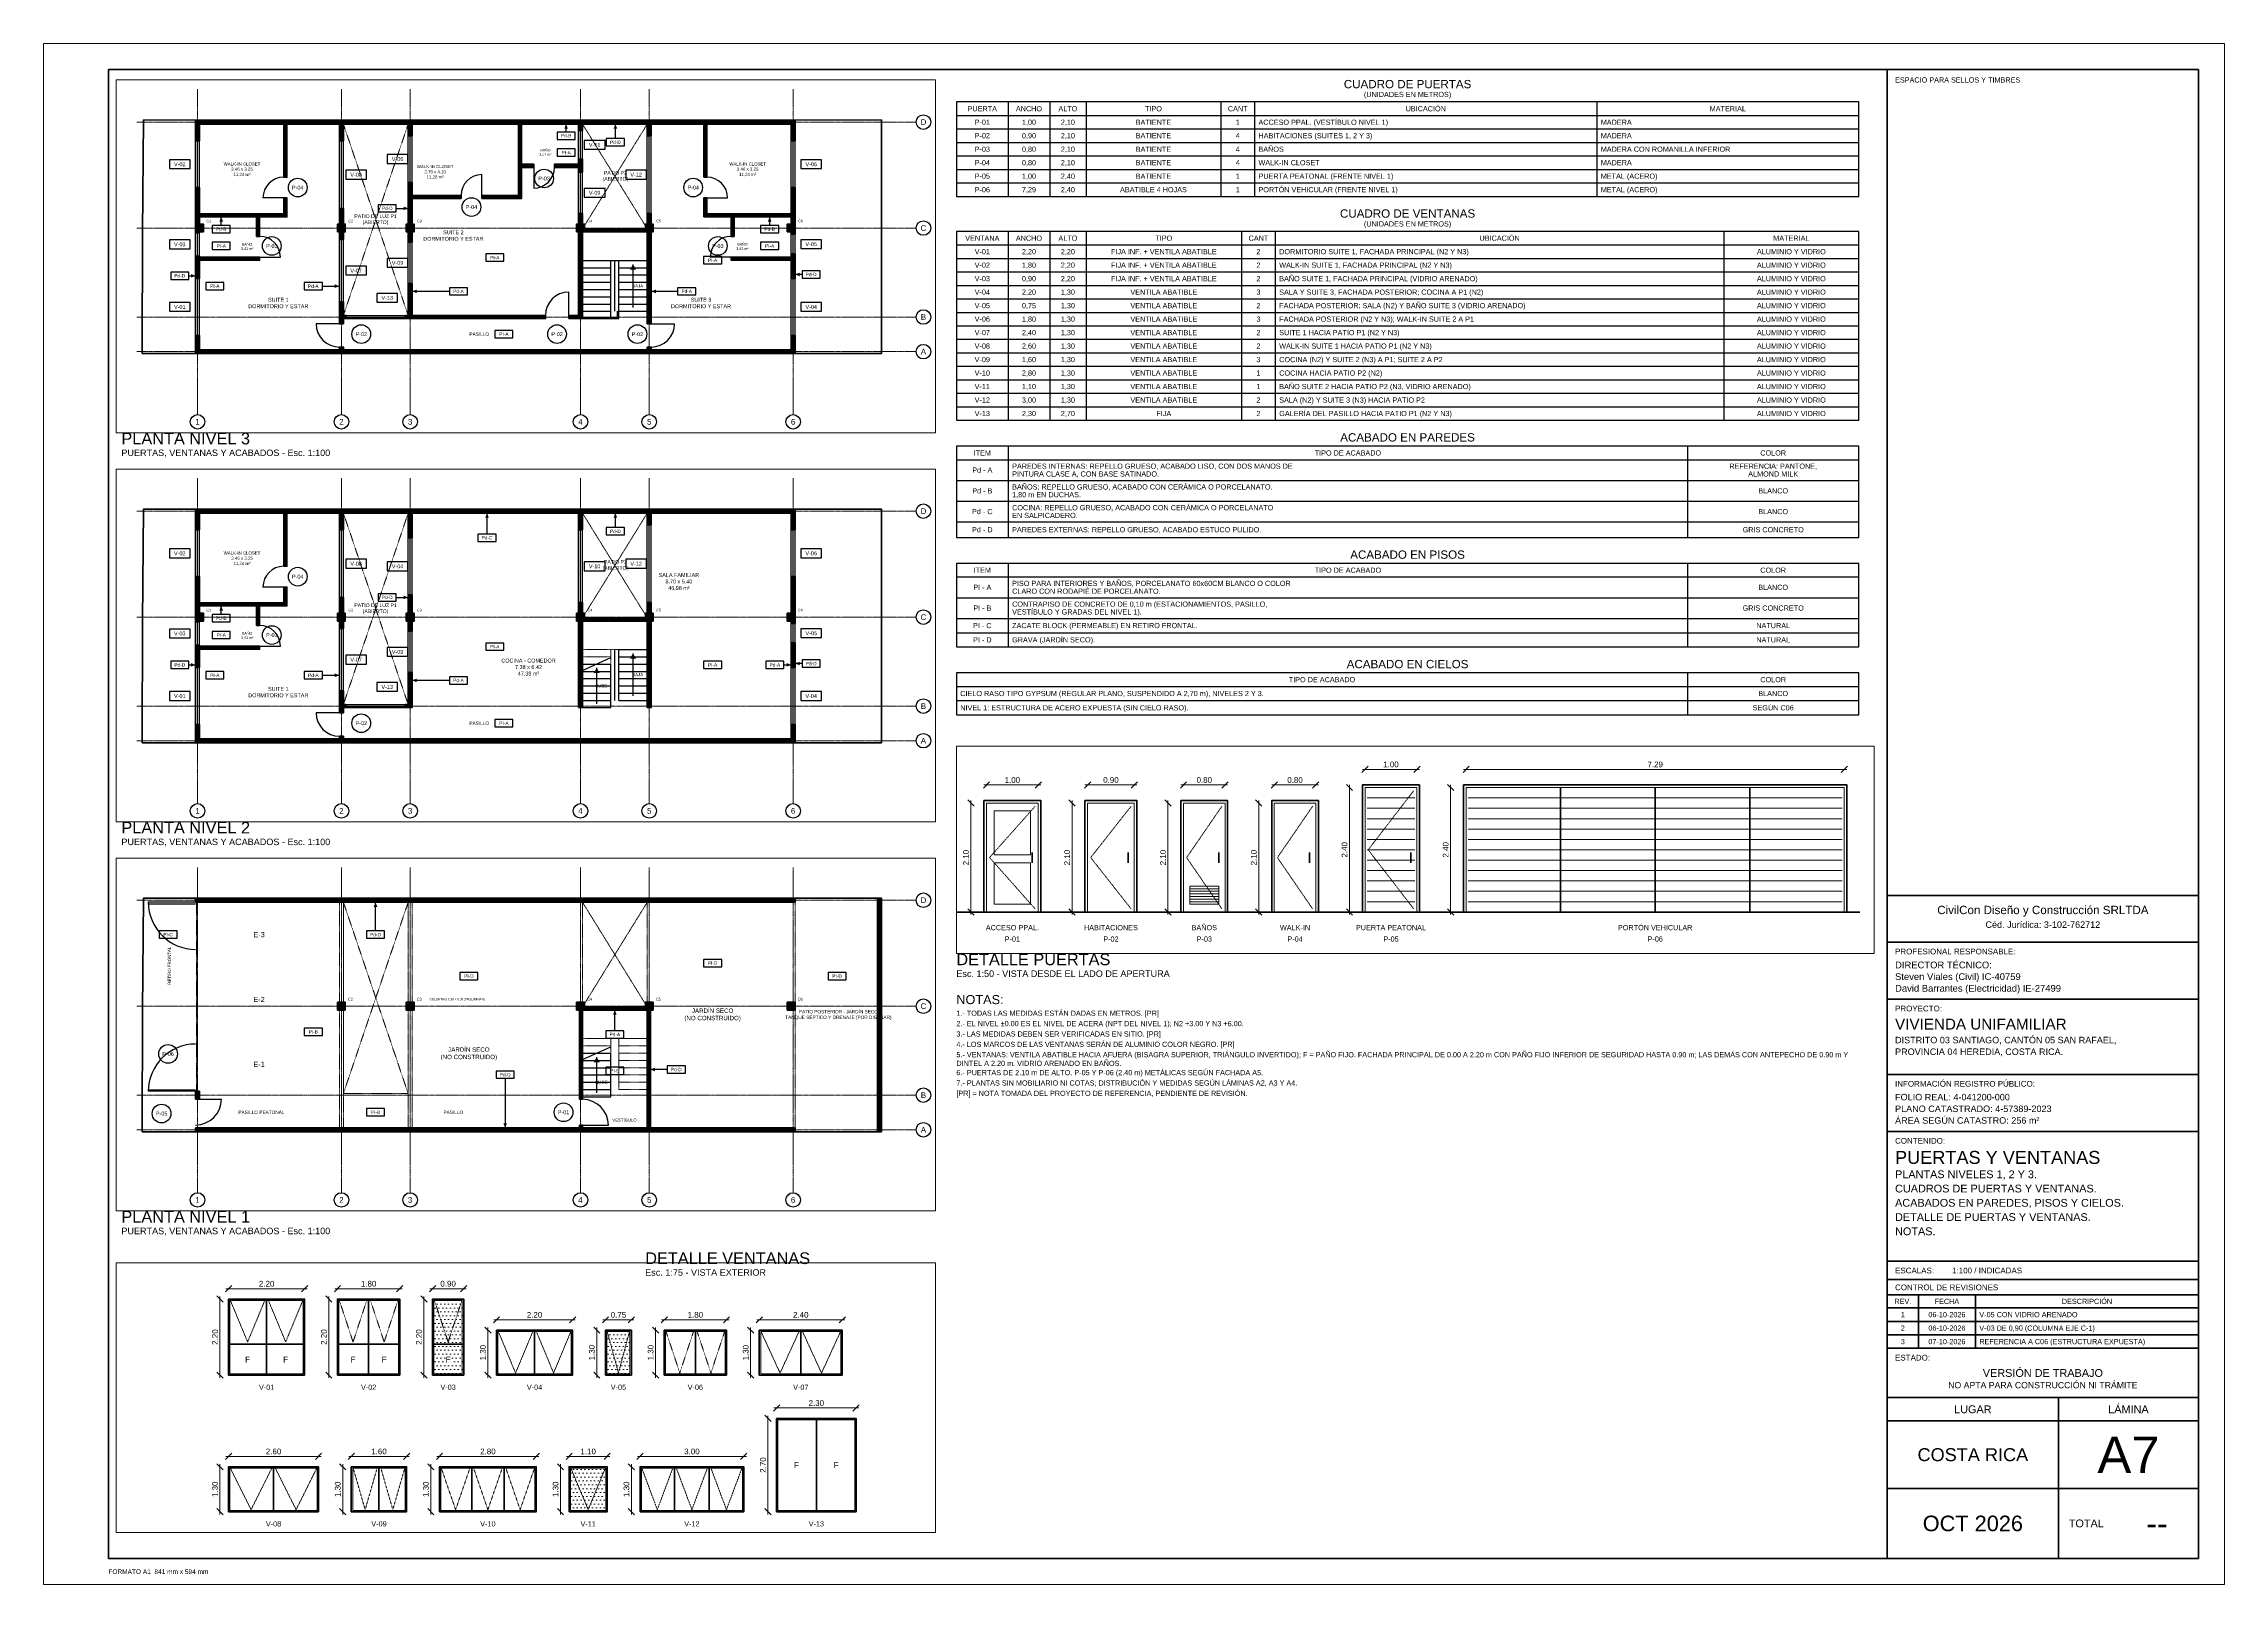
# Paper-space layout 'A7-PUERTAS-VENTANAS' of a CAD drawing. Header units: metres, sheet in millimetres. Extents: x 0 to 841, y 0 to 594.
# The model-space entities are those that its viewports show. They can reach past a viewport. Long polylines and large blocks are cut down to what shows.
import ezdxf
from ezdxf.enums import TextEntityAlignment as Align

# ---------------------------------------------------------------- set-up
doc = ezdxf.new("R2010")
doc.units = ezdxf.units.M
doc.linetypes.add('CENTER', pattern=[5.08, 3.175, -0.635, 0.635, -0.635])
doc.linetypes.add('DASHED', pattern=[1.524, 1.27, -0.254])
for name, color, linetype, lineweight in [('A-CAJETIN', 7, 'Continuous', 35), ('A-CAJETIN-TXT', 7, 'Continuous', 25), ('A-EJES', 8, 'CENTER', 13), ('A-EJES-TXT', 7, 'Continuous', 25), ('A-ESCALERA', 7, 'Continuous', 25), ('A-ESPACIOS', 7, 'Continuous', 25), ('A-ETIQUETA', 7, 'Continuous', 25), ('A-MARCO', 7, 'Continuous', 70), ('A-MURO', 7, 'Continuous', 50), ('A-MURO-TRAMA', 8, 'Continuous', 9), ('A-NOTAS', 7, 'Continuous', 18), ('A-PROYECCION', 8, 'DASHED', 18), ('A-PUERTA', 7, 'Continuous', 25), ('A-TABLAS', 7, 'Continuous', 25), ('A-TEXTO', 7, 'Continuous', 18), ('A-TITULOS', 7, 'Continuous', 35), ('A-VENTANA', 7, 'Continuous', 25), ('D-CONTORNO', 7, 'Continuous', 35), ('D-COTA', 7, 'Continuous', 18), ('D-LINEAS', 7, 'Continuous', 18), ('D-OCULTO', 8, 'DASHED', 13), ('D-TRAMA', 8, 'Continuous', 9), ('D-TXT', 7, 'Continuous', 18), ('E-COLUMNA', 7, 'Continuous', 35), ('T-LINDERO', 7, 'Continuous', 50)]:
    doc.layers.add(name, color=color, linetype=linetype, lineweight=lineweight)
doc.layers.add('A-VIEWPORT', color=8, linetype='Continuous', lineweight=13, plot=False)
doc.styles.add('ARIAL', font='arial.ttf')
doc.dimstyles.new('COTA-50', dxfattribs={"dimtxt": 0.11, "dimasz": 0.06, "dimexe": 0.05, "dimexo": 0.05, "dimgap": 0.04, "dimtad": 1, "dimzin": 0, "dimdsep": 46, "dimtxsty": 'ARIAL', "dimtsz": 0.06, "dimcen": 2.5, "dimdle": 0.05, "dimclrd": 7, "dimclre": 7, "dimclrt": 7, "dimazin": 3, "dimtfac": 1, "dimtmove": 0, "dimatfit": 3, "dimlwd": 18, "dimlwe": 13})
doc.dimstyles.new('COTA-75', dxfattribs={"dimtxt": 0.165, "dimasz": 0.09, "dimexe": 0.075, "dimexo": 0.075, "dimgap": 0.06, "dimtad": 1, "dimzin": 0, "dimdsep": 46, "dimtxsty": 'ARIAL', "dimtsz": 0.09, "dimcen": 2.5, "dimdle": 0.075, "dimclrd": 7, "dimclre": 7, "dimclrt": 7, "dimazin": 3, "dimtfac": 1, "dimtmove": 0, "dimatfit": 3, "dimlwd": 18, "dimlwe": 13})
pattern_1 = [(45, (0, 0), (-0.0020205576, 0.0020205576), [])]

# ---------------------------------------------------------------- blocks, each defined once
blk = doc.blocks.new('CAJETIN_A1')
for p, q in [((0, 255.6), (120, 255.6)), ((0, 237.6), (120, 237.6)), ((0, 215.6), (120, 215.6)), ((0, 186.6), (120, 186.6)), ((0, 164.6), (120, 164.6)), ((0, 114.6), (120, 114.6)), ((0, 107.6), (120, 107.6)), ((0, 101.6), (120, 101.6)), ((12, 101.6), (12, 81)), ((34, 101.6), (34, 81)), ((0, 96.6), (120, 96.6)), ((0, 91.4), (120, 91.4)), ((0, 86.2), (120, 86.2)), ((0, 81), (120, 81)), ((0, 62), (120, 62)), ((66, 62), (66, 0)), ((0, 53), (120, 53)), ((0, 27), (120, 27))]:
    blk.add_line(p, q)
blk.add_lwpolyline([(0, 0), (120, 0), (120, 574), (0, 574)], close=True)
at = {"style": 'ARIAL'}
for s, height, p in [('ESPACIO PARA SELLOS Y TIMBRES', 2, (3, 571)), ('PROFESIONAL RESPONSABLE:', 2.2, (3, 235.1)), ('PROYECTO:', 2.2, (3, 213.1)), ('INFORMACIÓN REGISTRO PÚBLICO:', 2.2, (3, 184.1)), ('CONTENIDO:', 2.2, (3, 162.1)), ('ESCALAS:', 2.2, (3, 112.1)), ('CONTROL DE REVISIONES', 2.2, (3, 105.6)), ('ESTADO:', 2.2, (3, 78.5))]:
    blk.add_text(s, height=height, dxfattribs=at).set_placement(p, align=Align.TOP_LEFT)
for s, height, p in [('REV.', 2, (6, 99.1)), ('FECHA', 2, (23, 99.1)), ('DESCRIPCIÓN', 2, (77, 99.1)), ('LUGAR', 3, (33, 57.5)), ('LÁMINA', 3, (93, 57.5))]:
    blk.add_text(s, height=height, dxfattribs=at).set_placement(p, align=Align.MIDDLE_CENTER)
blk.add_text('TOTAL', height=3, dxfattribs=at).set_placement((70, 13.5), align=Align.MIDDLE_LEFT)
for tag, height, p in [('EMPRESA_CED', 2.5, (60, 245.6)), ('EMPRESA', 3.2, (60, 251.6)), ('ESTADO_1', 3, (60, 73)), ('ESTADO_2', 2.4, (60, 68))]:
    blk.add_attdef(tag, text='', height=height, dxfattribs=at).set_placement(p, align=Align.TOP_CENTER)
for tag, height, p in [('PROF_1', 2.6, (3, 230.1)), ('PROF_2', 2.6, (3, 225.6)), ('PROF_3', 2.6, (3, 221.1)), ('PROYECTO', 4.2, (3, 208.1)), ('UBIC_1', 2.5, (3, 201.1)), ('UBIC_2', 2.5, (3, 196.6)), ('UBIC_3', 2.5, (3, 192.1)), ('REG_1', 2.5, (3, 179.1)), ('REG_2', 2.5, (3, 174.6)), ('REG_3', 2.5, (3, 170.1)), ('CONT_TIT', 5, (3, 157.1)), ('CONT_1', 3, (3, 149.6)), ('CONT_2', 3, (3, 144.1)), ('CONT_3', 3, (3, 138.6)), ('CONT_4', 3, (3, 133.1)), ('CONT_5', 3, (3, 127.6)), ('CONT_6', 3, (3, 122.1)), ('ESCALAS', 2.2, (25, 112.1))]:
    blk.add_attdef(tag, text='', height=height, dxfattribs=at).set_placement(p, align=Align.TOP_LEFT)
for tag, height, p in [('REV0_N', 2, (6, 94)), ('REV0_F', 2, (23, 94)), ('REV1_N', 2, (6, 88.8)), ('REV2_N', 2, (6, 83.6)), ('REV1_F', 2, (23, 88.8)), ('REV2_F', 2, (23, 83.6)), ('LUGAR', 5, (33, 40)), ('LAMINA', 14, (93, 40)), ('TOTAL', 9, (104, 13.5)), ('FECHA', 6, (33, 13.5))]:
    blk.add_attdef(tag, text='', height=height, dxfattribs=at).set_placement(p, align=Align.MIDDLE_CENTER)
for tag, p in [('REV0_D', (35.5, 94)), ('REV1_D', (35.5, 88.8)), ('REV2_D', (35.5, 83.6))]:
    blk.add_attdef(tag, text='', height=2, dxfattribs=at).set_placement(p, align=Align.MIDDLE_LEFT)

msp = doc.modelspace()

# ---------------------------------------------------------------- hatches: boundary and pattern name
at = {"layer": 'A-MURO-TRAMA'}
h = msp.add_hatch(dxfattribs=at)
h.set_pattern_fill('ANSI31', scale=0.03)
h.set_pattern_definition(pattern_1)
h.paths.add_polyline_path([(2.06, 8.85), (2.06, 9), (25.18, 9), (25.18, 8.85)])
h = msp.add_hatch(dxfattribs=at)
h.set_pattern_fill('ANSI31', scale=0.03)
h.set_pattern_definition(pattern_1)
h.paths.add_polyline_path([(28.362, 0), (28.362, 9), (28.512, 9), (28.512, 0)])
h = msp.add_hatch(dxfattribs=at)
h.set_pattern_fill('ANSI31', scale=0.03)
h.set_pattern_definition(pattern_1)
h.paths.add_polyline_path([(16.86, 1.25), (16.86, 4.81), (16.98, 4.81), (16.98, 1.25)])
h = msp.add_hatch(dxfattribs=at)
h.set_pattern_fill('ANSI31', scale=0.03)
h.set_pattern_definition(pattern_1)
h.paths.add_polyline_path([(16.98, 4.69), (16.98, 4.81), (19.48, 4.81), (19.48, 4.69)])
h = msp.add_hatch(dxfattribs=at)
h.set_pattern_fill('ANSI31', scale=0.03)
h.set_pattern_definition(pattern_1)
h.paths.add_polyline_path([(19.48, 0.15), (19.48, 4.81), (19.6, 4.81), (19.6, 0.15)])
h = msp.add_hatch(dxfattribs=at)
h.set_pattern_fill('ANSI31', scale=0.03)
h.set_pattern_definition(pattern_1)
h.paths.add_polyline_path([(2.06, 1.26), (2.06, 1.56), (2.21, 1.56), (2.21, 1.26)])
h = msp.add_hatch(dxfattribs=at)
h.set_pattern_fill('ANSI31', scale=0.03)
h.set_pattern_definition(pattern_1)
h.paths.add_polyline_path([(2.06, 0), (2.06, 0.15), (25.18, 0.15), (25.18, 0)])
h = msp.add_hatch(dxfattribs=at)
h.set_pattern_fill('ANSI31', scale=0.03)
h.set_pattern_definition(pattern_1)
h.paths.add_polyline_path([(16.86, 0.15), (16.86, 0.25), (16.98, 0.25), (16.98, 0.15)])
h = msp.add_hatch(dxfattribs=at)
h.set_pattern_fill('ANSI31', scale=0.03)
h.set_pattern_definition(pattern_1)
h.paths.add_polyline_path([(2.06, -11.15), (2.06, -11), (25.18, -11), (25.18, -11.15)])
h = msp.add_hatch(dxfattribs=at)
h.set_pattern_fill('ANSI31', scale=0.03)
h.set_pattern_definition(pattern_1)
h.paths.add_polyline_path([(2.06, -11.8), (2.06, -11.15), (2.21, -11.15), (2.21, -11.8)])
h = msp.add_hatch(dxfattribs=at)
h.set_pattern_fill('ANSI31', scale=0.03)
h.set_pattern_definition(pattern_1)
h.paths.add_polyline_path([(5.46, -13.2), (5.46, -11.15), (5.58, -11.15), (5.58, -13.2)])
h = msp.add_hatch(dxfattribs=at)
h.set_pattern_fill('ANSI31', scale=0.03)
h.set_pattern_definition(pattern_1)
h.paths.add_polyline_path([(7.61, -11.8), (7.61, -11.15), (7.76, -11.15), (7.76, -11.8)])
h = msp.add_hatch(dxfattribs=at)
h.set_pattern_fill('ANSI31', scale=0.03)
h.set_pattern_definition(pattern_1)
h.paths.add_polyline_path([(10.26, -12.1), (10.26, -11.15), (10.41, -11.15), (10.41, -12.1)])
h = msp.add_hatch(dxfattribs=at)
h.set_pattern_fill('ANSI31', scale=0.03)
h.set_pattern_definition(pattern_1)
h.paths.add_polyline_path([(16.83, -11.8), (16.83, -11.15), (16.98, -11.15), (16.98, -11.8)])
h = msp.add_hatch(dxfattribs=at)
h.set_pattern_fill('ANSI31', scale=0.03)
h.set_pattern_definition(pattern_1)
h.paths.add_polyline_path([(19.48, -11.6), (19.48, -11.15), (19.63, -11.15), (19.63, -11.6)])
h = msp.add_hatch(dxfattribs=at)
h.set_pattern_fill('ANSI31', scale=0.03)
h.set_pattern_definition(pattern_1)
h.paths.add_polyline_path([(25.03, -11.8), (25.03, -11.15), (25.18, -11.15), (25.18, -11.8)])
h = msp.add_hatch(dxfattribs=at)
h.set_pattern_fill('ANSI31', scale=0.03)
h.set_pattern_definition(pattern_1)
h.paths.add_polyline_path([(2.06, -15.34), (2.06, -13.6), (2.21, -13.6), (2.21, -15.34)])
h = msp.add_hatch(dxfattribs=at)
h.set_pattern_fill('ANSI31', scale=0.03)
h.set_pattern_definition(pattern_1)
h.paths.add_polyline_path([(25.03, -15.4), (25.03, -13.6), (25.18, -13.6), (25.18, -15.4)])
h = msp.add_hatch(dxfattribs=at)
h.set_pattern_fill('ANSI31', scale=0.03)
h.set_pattern_definition(pattern_1)
h.paths.add_polyline_path([(5.46, -14.61), (5.46, -14), (5.58, -14), (5.58, -14.61)])
h = msp.add_hatch(dxfattribs=at)
h.set_pattern_fill('ANSI31', scale=0.03)
h.set_pattern_definition(pattern_1)
h.paths.add_polyline_path([(2.21, -14.73), (2.21, -14.61), (5.58, -14.61), (5.58, -14.73)])
h = msp.add_hatch(dxfattribs=at)
h.set_pattern_fill('ANSI31', scale=0.03)
h.set_pattern_definition(pattern_1)
h.paths.add_polyline_path([(7.61, -15.6), (7.61, -14.4), (7.76, -14.4), (7.76, -15.6)])
h = msp.add_hatch(dxfattribs=at)
h.set_pattern_fill('ANSI31', scale=0.03)
h.set_pattern_definition(pattern_1)
h.paths.add_polyline_path([(10.26, -15.7), (10.26, -14.3), (10.41, -14.3), (10.41, -15.7)])
h = msp.add_hatch(dxfattribs=at)
h.set_pattern_fill('ANSI31', scale=0.03)
h.set_pattern_definition(pattern_1)
h.paths.add_polyline_path([(16.83, -18.65), (16.83, -14.6), (16.98, -14.6), (16.98, -18.65)])
h = msp.add_hatch(dxfattribs=at)
h.set_pattern_fill('ANSI31', scale=0.03)
h.set_pattern_definition(pattern_1)
h.paths.add_polyline_path([(19.48, -18.65), (19.48, -14.6), (19.63, -14.6), (19.63, -18.65)])
h = msp.add_hatch(dxfattribs=at)
h.set_pattern_fill('ANSI31', scale=0.03)
h.set_pattern_definition(pattern_1)
h.paths.add_polyline_path([(4.41, -15.48), (4.41, -14.73), (4.53, -14.73), (4.53, -15.48)])
h = msp.add_hatch(dxfattribs=at)
h.set_pattern_fill('ANSI31', scale=0.03)
h.set_pattern_definition(pattern_1)
h.paths.add_polyline_path([(16.98, -15.31), (16.98, -15.19), (19.48, -15.19), (19.48, -15.31)])
h = msp.add_hatch(dxfattribs=at)
h.set_pattern_fill('ANSI31', scale=0.03)
h.set_pattern_definition(pattern_1)
h.paths.add_polyline_path([(2.06, -17.1), (2.06, -16.24), (2.21, -16.24), (2.21, -17.1)])
h = msp.add_hatch(dxfattribs=at)
h.set_pattern_fill('ANSI31', scale=0.03)
h.set_pattern_definition(pattern_1)
h.paths.add_polyline_path([(2.21, -16.4), (2.21, -16.28), (4.53, -16.28), (4.53, -16.4)])
h = msp.add_hatch(dxfattribs=at)
h.set_pattern_fill('ANSI31', scale=0.03)
h.set_pattern_definition(pattern_1)
h.paths.add_polyline_path([(25.03, -17.1), (25.03, -16.15), (25.18, -16.15), (25.18, -17.1)])
h = msp.add_hatch(dxfattribs=at)
h.set_pattern_fill('ANSI31', scale=0.03)
h.set_pattern_definition(pattern_1)
h.paths.add_polyline_path([(10.26, -18.53), (10.26, -17.3), (10.41, -17.3), (10.41, -18.53)])
h = msp.add_hatch(dxfattribs=at)
h.set_pattern_fill('ANSI31', scale=0.03)
h.set_pattern_definition(pattern_1)
h.paths.add_polyline_path([(7.61, -18.85), (7.61, -18), (7.76, -18), (7.76, -18.85)])
h = msp.add_hatch(dxfattribs=at)
h.set_pattern_fill('ANSI31', scale=0.03)
h.set_pattern_definition(pattern_1)
h.paths.add_polyline_path([(7.76, -18.65), (7.76, -18.53), (7.86, -18.53), (7.86, -18.65)])
h = msp.add_hatch(dxfattribs=at)
h.set_pattern_fill('ANSI31', scale=0.03)
h.set_pattern_definition(pattern_1)
h.paths.add_polyline_path([(10.16, -18.65), (10.16, -18.53), (10.41, -18.53), (10.41, -18.65)])
h = msp.add_hatch(dxfattribs=at)
h.set_pattern_fill('ANSI31', scale=0.03)
h.set_pattern_definition(pattern_1)
h.paths.add_polyline_path([(2.06, -19.85), (2.06, -19.3), (2.21, -19.3), (2.21, -19.85)])
h = msp.add_hatch(dxfattribs=at)
h.set_pattern_fill('ANSI31', scale=0.03)
h.set_pattern_definition(pattern_1)
h.paths.add_polyline_path([(25.03, -19.85), (25.03, -19.3), (25.18, -19.3), (25.18, -19.85)])
h = msp.add_hatch(dxfattribs=at)
h.set_pattern_fill('ANSI31', scale=0.03)
h.set_pattern_definition(pattern_1)
h.paths.add_polyline_path([(7.61, -19.85), (7.61, -19.75), (7.76, -19.75), (7.76, -19.85)])
h = msp.add_hatch(dxfattribs=at)
h.set_pattern_fill('ANSI31', scale=0.03)
h.set_pattern_definition(pattern_1)
h.paths.add_polyline_path([(2.06, -20), (2.06, -19.85), (25.18, -19.85), (25.18, -20)])
h = msp.add_hatch(dxfattribs=at)
h.set_pattern_fill('ANSI31', scale=0.03)
h.set_pattern_definition(pattern_1)
h.paths.add_polyline_path([(2.06, -31.15), (2.06, -31), (25.18, -31), (25.18, -31.15)])
h = msp.add_hatch(dxfattribs=at)
h.set_pattern_fill('ANSI31', scale=0.03)
h.set_pattern_definition(pattern_1)
h.paths.add_polyline_path([(2.06, -31.8), (2.06, -31.15), (2.21, -31.15), (2.21, -31.8)])
h = msp.add_hatch(dxfattribs=at)
h.set_pattern_fill('ANSI31', scale=0.03)
h.set_pattern_definition(pattern_1)
h.paths.add_polyline_path([(5.46, -33.2), (5.46, -31.15), (5.58, -31.15), (5.58, -33.2)])
h = msp.add_hatch(dxfattribs=at)
h.set_pattern_fill('ANSI31', scale=0.03)
h.set_pattern_definition(pattern_1)
h.paths.add_polyline_path([(7.61, -31.8), (7.61, -31.15), (7.76, -31.15), (7.76, -31.8)])
h = msp.add_hatch(dxfattribs=at)
h.set_pattern_fill('ANSI31', scale=0.03)
h.set_pattern_definition(pattern_1)
h.paths.add_polyline_path([(10.26, -31.6), (10.26, -31.15), (10.41, -31.15), (10.41, -31.6)])
h = msp.add_hatch(dxfattribs=at)
h.set_pattern_fill('ANSI31', scale=0.03)
h.set_pattern_definition(pattern_1)
h.paths.add_polyline_path([(14.51, -34.02), (14.51, -31.15), (14.63, -31.15), (14.63, -34.02)])
h = msp.add_hatch(dxfattribs=at)
h.set_pattern_fill('ANSI31', scale=0.03)
h.set_pattern_definition(pattern_1)
h.paths.add_polyline_path([(16.83, -31.4), (16.83, -31.15), (16.98, -31.15), (16.98, -31.4)])
h = msp.add_hatch(dxfattribs=at)
h.set_pattern_fill('ANSI31', scale=0.03)
h.set_pattern_definition(pattern_1)
h.paths.add_polyline_path([(19.48, -31.6), (19.48, -31.15), (19.63, -31.15), (19.63, -31.6)])
h = msp.add_hatch(dxfattribs=at)
h.set_pattern_fill('ANSI31', scale=0.03)
h.set_pattern_definition(pattern_1)
h.paths.add_polyline_path([(21.66, -33.2), (21.66, -31.15), (21.78, -31.15), (21.78, -33.2)])
h = msp.add_hatch(dxfattribs=at)
h.set_pattern_fill('ANSI31', scale=0.03)
h.set_pattern_definition(pattern_1)
h.paths.add_polyline_path([(25.03, -31.8), (25.03, -31.15), (25.18, -31.15), (25.18, -31.8)])
h = msp.add_hatch(dxfattribs=at)
h.set_pattern_fill('ANSI31', scale=0.03)
h.set_pattern_definition(pattern_1)
h.paths.add_polyline_path([(14.51, -32.82), (14.51, -32.7), (14.63, -32.7), (14.63, -32.82)])
h = msp.add_hatch(dxfattribs=at)
h.set_pattern_fill('ANSI31', scale=0.03)
h.set_pattern_definition(pattern_1)
h.paths.add_polyline_path([(14.63, -32.82), (14.63, -32.7), (15.1, -32.7), (15.1, -32.82)])
h = msp.add_hatch(dxfattribs=at)
h.set_pattern_fill('ANSI31', scale=0.03)
h.set_pattern_definition(pattern_1)
h.paths.add_polyline_path([(15.9, -32.82), (15.9, -32.7), (16.83, -32.7), (16.83, -32.82)])
h = msp.add_hatch(dxfattribs=at)
h.set_pattern_fill('ANSI31', scale=0.03)
h.set_pattern_definition(pattern_1)
h.paths.add_polyline_path([(16.83, -33), (16.83, -32.5), (16.98, -32.5), (16.98, -33)])
h = msp.add_hatch(dxfattribs=at)
h.set_pattern_fill('ANSI31', scale=0.03)
h.set_pattern_definition(pattern_1)
h.paths.add_polyline_path([(2.06, -35.34), (2.06, -33.6), (2.21, -33.6), (2.21, -35.34)])
h = msp.add_hatch(dxfattribs=at)
h.set_pattern_fill('ANSI31', scale=0.03)
h.set_pattern_definition(pattern_1)
h.paths.add_polyline_path([(10.26, -35.7), (10.26, -33.4), (10.41, -33.4), (10.41, -35.7)])
h = msp.add_hatch(dxfattribs=at)
h.set_pattern_fill('ANSI31', scale=0.03)
h.set_pattern_definition(pattern_1)
h.paths.add_polyline_path([(25.03, -35.4), (25.03, -33.6), (25.18, -33.6), (25.18, -35.4)])
h = msp.add_hatch(dxfattribs=at)
h.set_pattern_fill('ANSI31', scale=0.03)
h.set_pattern_definition(pattern_1)
h.paths.add_polyline_path([(5.46, -34.61), (5.46, -34), (5.58, -34), (5.58, -34.61)])
h = msp.add_hatch(dxfattribs=at)
h.set_pattern_fill('ANSI31', scale=0.03)
h.set_pattern_definition(pattern_1)
h.paths.add_polyline_path([(10.41, -34.02), (10.41, -33.9), (12.3, -33.9), (12.3, -34.02)])
h = msp.add_hatch(dxfattribs=at)
h.set_pattern_fill('ANSI31', scale=0.03)
h.set_pattern_definition(pattern_1)
h.paths.add_polyline_path([(13.1, -34.02), (13.1, -33.9), (14.51, -33.9), (14.51, -34.02)])
h = msp.add_hatch(dxfattribs=at)
h.set_pattern_fill('ANSI31', scale=0.03)
h.set_pattern_definition(pattern_1)
h.paths.add_polyline_path([(21.66, -34.61), (21.66, -34), (21.78, -34), (21.78, -34.61)])
h = msp.add_hatch(dxfattribs=at)
h.set_pattern_fill('ANSI31', scale=0.03)
h.set_pattern_definition(pattern_1)
h.paths.add_polyline_path([(7.61, -35.6), (7.61, -34.4), (7.76, -34.4), (7.76, -35.6)])
h = msp.add_hatch(dxfattribs=at)
h.set_pattern_fill('ANSI31', scale=0.03)
h.set_pattern_definition(pattern_1)
h.paths.add_polyline_path([(2.21, -34.73), (2.21, -34.61), (5.58, -34.61), (5.58, -34.73)])
h = msp.add_hatch(dxfattribs=at)
h.set_pattern_fill('ANSI31', scale=0.03)
h.set_pattern_definition(pattern_1)
h.paths.add_polyline_path([(4.41, -35.48), (4.41, -34.73), (4.53, -34.73), (4.53, -35.48)])
h = msp.add_hatch(dxfattribs=at)
h.set_pattern_fill('ANSI31', scale=0.03)
h.set_pattern_definition(pattern_1)
h.paths.add_polyline_path([(16.83, -38.65), (16.83, -34.6), (16.98, -34.6), (16.98, -38.65)])
h = msp.add_hatch(dxfattribs=at)
h.set_pattern_fill('ANSI31', scale=0.03)
h.set_pattern_definition(pattern_1)
h.paths.add_polyline_path([(19.48, -38.85), (19.48, -34.6), (19.63, -34.6), (19.63, -38.85)])
h = msp.add_hatch(dxfattribs=at)
h.set_pattern_fill('ANSI31', scale=0.03)
h.set_pattern_definition(pattern_1)
h.paths.add_polyline_path([(21.66, -34.73), (21.66, -34.61), (25.03, -34.61), (25.03, -34.73)])
h = msp.add_hatch(dxfattribs=at)
h.set_pattern_fill('ANSI31', scale=0.03)
h.set_pattern_definition(pattern_1)
h.paths.add_polyline_path([(22.71, -35.48), (22.71, -34.73), (22.83, -34.73), (22.83, -35.48)])
h = msp.add_hatch(dxfattribs=at)
h.set_pattern_fill('ANSI31', scale=0.03)
h.set_pattern_definition(pattern_1)
h.paths.add_polyline_path([(16.98, -35.31), (16.98, -35.19), (19.48, -35.19), (19.48, -35.31)])
h = msp.add_hatch(dxfattribs=at)
h.set_pattern_fill('ANSI31', scale=0.03)
h.set_pattern_definition(pattern_1)
h.paths.add_polyline_path([(25.03, -37.1), (25.03, -36.15), (25.18, -36.15), (25.18, -37.1)])
h = msp.add_hatch(dxfattribs=at)
h.set_pattern_fill('ANSI31', scale=0.03)
h.set_pattern_definition(pattern_1)
h.paths.add_polyline_path([(2.06, -37.1), (2.06, -36.24), (2.21, -36.24), (2.21, -37.1)])
h = msp.add_hatch(dxfattribs=at)
h.set_pattern_fill('ANSI31', scale=0.03)
h.set_pattern_definition(pattern_1)
h.paths.add_polyline_path([(2.21, -36.4), (2.21, -36.28), (4.53, -36.28), (4.53, -36.4)])
h = msp.add_hatch(dxfattribs=at)
h.set_pattern_fill('ANSI31', scale=0.03)
h.set_pattern_definition(pattern_1)
h.paths.add_polyline_path([(22.71, -36.4), (22.71, -36.28), (25.03, -36.28), (25.03, -36.4)])
h = msp.add_hatch(dxfattribs=at)
h.set_pattern_fill('ANSI31', scale=0.03)
h.set_pattern_definition(pattern_1)
h.paths.add_polyline_path([(10.26, -38.53), (10.26, -37.3), (10.41, -37.3), (10.41, -38.53)])
h = msp.add_hatch(dxfattribs=at)
h.set_pattern_fill('ANSI31', scale=0.03)
h.set_pattern_definition(pattern_1)
h.paths.add_polyline_path([(7.61, -38.85), (7.61, -38), (7.76, -38), (7.76, -38.85)])
h = msp.add_hatch(dxfattribs=at)
h.set_pattern_fill('ANSI31', scale=0.03)
h.set_pattern_definition(pattern_1)
h.paths.add_polyline_path([(7.76, -38.65), (7.76, -38.53), (7.86, -38.53), (7.86, -38.65)])
h = msp.add_hatch(dxfattribs=at)
h.set_pattern_fill('ANSI31', scale=0.03)
h.set_pattern_definition(pattern_1)
h.paths.add_polyline_path([(10.16, -38.65), (10.16, -38.53), (10.41, -38.53), (10.41, -38.65)])
h = msp.add_hatch(dxfattribs=at)
h.set_pattern_fill('ANSI31', scale=0.03)
h.set_pattern_definition(pattern_1)
h.paths.add_polyline_path([(10.41, -38.65), (10.41, -38.53), (15.55, -38.53), (15.55, -38.65)])
h = msp.add_hatch(dxfattribs=at)
h.set_pattern_fill('ANSI31', scale=0.03)
h.set_pattern_definition(pattern_1)
h.paths.add_polyline_path([(16.45, -38.65), (16.45, -38.53), (16.83, -38.53), (16.83, -38.65)])
h = msp.add_hatch(dxfattribs=at)
h.set_pattern_fill('ANSI31', scale=0.03)
h.set_pattern_definition(pattern_1)
h.paths.add_polyline_path([(2.06, -39.85), (2.06, -39.3), (2.21, -39.3), (2.21, -39.85)])
h = msp.add_hatch(dxfattribs=at)
h.set_pattern_fill('ANSI31', scale=0.03)
h.set_pattern_definition(pattern_1)
h.paths.add_polyline_path([(25.03, -39.85), (25.03, -39.3), (25.18, -39.3), (25.18, -39.85)])
h = msp.add_hatch(dxfattribs=at)
h.set_pattern_fill('ANSI31', scale=0.03)
h.set_pattern_definition(pattern_1)
h.paths.add_polyline_path([(2.06, -40), (2.06, -39.85), (25.18, -39.85), (25.18, -40)])
h = msp.add_hatch(dxfattribs=at)
h.set_pattern_fill('ANSI31', scale=0.03)
h.set_pattern_definition(pattern_1)
h.paths.add_polyline_path([(7.61, -39.85), (7.61, -39.75), (7.76, -39.75), (7.76, -39.85)])
h = msp.add_hatch(dxfattribs=at)
h.set_pattern_fill('ANSI31', scale=0.03)
h.set_pattern_definition(pattern_1)
h.paths.add_polyline_path([(19.48, -39.85), (19.48, -39.75), (19.63, -39.75), (19.63, -39.85)])
at = {"layer": 'D-TRAMA'}
h = msp.add_hatch(dxfattribs=at)
h.set_pattern_fill('DOTS', scale=0.07)
h.paths.add_polyline_path([(235.94, 3.99), (236.76, 3.99), (236.76, 6.11), (235.94, 6.11)])
h = msp.add_hatch(dxfattribs=at)
h.set_pattern_fill('DOTS', scale=0.07)
h.paths.add_polyline_path([(240.94, 3.99), (241.61, 3.99), (241.61, 5.21), (240.94, 5.21)])
h = msp.add_hatch(dxfattribs=at)
h.set_pattern_fill('DOTS', scale=0.07)
h.paths.add_polyline_path([(239.89, 0.04), (240.91, 0.04), (240.91, 1.26), (239.89, 1.26)])
at = {"layer": 'E-COLUMNA'}
for points in [[(7.535, 4.69), (7.535, 4.99), (7.835, 4.99), (7.835, 4.69)], [(10.185, 4.69), (10.185, 4.99), (10.485, 4.99), (10.485, 4.69)], [(16.755, 4.69), (16.755, 4.99), (17.055, 4.99), (17.055, 4.69)], [(19.405, 4.69), (19.405, 4.99), (19.705, 4.99), (19.705, 4.69)], [(24.88, 4.69), (24.88, 4.99), (25.18, 4.99), (25.18, 4.69)], [(2.06, -15.31), (2.06, -15.01), (2.36, -15.01), (2.36, -15.31)], [(7.535, -15.31), (7.535, -15.01), (7.835, -15.01), (7.835, -15.31)], [(10.185, -15.31), (10.185, -15.01), (10.485, -15.01), (10.485, -15.31)], [(16.755, -15.31), (16.755, -15.01), (17.055, -15.01), (17.055, -15.31)], [(19.405, -15.31), (19.405, -15.01), (19.705, -15.01), (19.705, -15.31)], [(24.88, -15.31), (24.88, -15.01), (25.18, -15.01), (25.18, -15.31)], [(2.06, -35.31), (2.06, -35.01), (2.36, -35.01), (2.36, -35.31)], [(7.535, -35.31), (7.535, -35.01), (7.835, -35.01), (7.835, -35.31)], [(10.185, -35.31), (10.185, -35.01), (10.485, -35.01), (10.485, -35.31)], [(16.755, -35.31), (16.755, -35.01), (17.055, -35.01), (17.055, -35.31)], [(19.405, -35.31), (19.405, -35.01), (19.705, -35.01), (19.705, -35.31)], [(24.88, -35.31), (24.88, -35.01), (25.18, -35.01), (25.18, -35.31)]]:
    msp.add_hatch(color=7, dxfattribs=at).paths.add_polyline_path(points)

# ---------------------------------------------------------------- linework, layer by layer
at = {"layer": 'A-EJES', "ltscale": 0.05}
for p, q in [((2.135, -2.35), (2.135, 10.2)), ((7.685, -2.35), (7.685, 10.2)), ((10.335, -2.35), (10.335, 10.2)), ((16.905, -2.35), (16.905, 10.2)), ((19.555, -2.35), (19.555, 10.2)), ((25.105, -2.35), (25.105, 10.2)), ((-0.2, 8.925), (29.85, 8.925)), ((-0.2, 4.84), (29.85, 4.84)), ((-0.2, 1.41), (29.85, 1.41)), ((-0.2, 0.075), (29.85, 0.075)), ((2.135, -22.35), (2.135, -9.8)), ((7.685, -22.35), (7.685, -9.8)), ((10.335, -22.35), (10.335, -9.8)), ((16.905, -22.35), (16.905, -9.8)), ((19.555, -22.35), (19.555, -9.8)), ((25.105, -22.35), (25.105, -9.8)), ((-0.2, -11.075), (29.85, -11.075)), ((-0.2, -15.16), (29.85, -15.16)), ((-0.2, -18.59), (29.85, -18.59)), ((-0.2, -19.925), (29.85, -19.925)), ((2.135, -42.35), (2.135, -29.8)), ((7.685, -42.35), (7.685, -29.8)), ((10.335, -42.35), (10.335, -29.8)), ((16.905, -42.35), (16.905, -29.8)), ((19.555, -42.35), (19.555, -29.8)), ((25.105, -42.35), (25.105, -29.8)), ((-0.2, -31.075), (29.85, -31.075)), ((-0.2, -35.16), (29.85, -35.16)), ((-0.2, -38.59), (29.85, -38.59)), ((-0.2, -39.925), (29.85, -39.925))]:
    msp.add_line(p, q, dxfattribs=at)
at = {"layer": 'A-EJES-TXT'}
for centre in [(30.13, 8.925), (30.13, 4.84), (30.13, 1.41), (30.13, 0.075), (2.135, -2.63), (7.685, -2.63), (10.335, -2.63), (16.905, -2.63), (19.555, -2.63), (25.105, -2.63), (30.13, -11.075), (30.13, -15.16), (30.13, -18.59), (30.13, -19.925), (2.135, -22.63), (7.685, -22.63), (10.335, -22.63), (16.905, -22.63), (19.555, -22.63), (25.105, -22.63), (30.13, -31.075), (30.13, -35.16), (30.13, -38.59), (30.13, -39.925), (2.135, -42.63), (7.685, -42.63), (10.335, -42.63), (16.905, -42.63), (19.555, -42.63), (25.105, -42.63)]:
    msp.add_circle(centre, 0.28, dxfattribs=at)
at = {"layer": 'A-ESCALERA'}
for p, q in [((16.98, 2.78), (18.08, 3.28)), ((16.98, 3.03), (18.08, 3.03)), ((18.08, 1.35), (18.08, 3.03)), ((16.98, 2.75), (18.08, 2.75)), ((17.53, 1.5), (17.53, 2.88)), ((16.98, 2.47), (18.08, 2.47)), ((16.98, 2.19), (18.08, 2.19)), ((16.98, 1.91), (18.08, 1.91)), ((16.98, 1.63), (18.08, 1.63)), ((16.98, 1.35), (18.08, 1.35)), ((16.98, -17.22), (18.08, -16.72)), ((18.23, -18.37), (18.23, -16.41)), ((18.38, -16.41), (19.48, -16.41)), ((18.38, -18.37), (18.38, -16.41)), ((18.38, -16.69), (19.48, -16.69)), ((18.93, -18.2), (18.93, -16.56)), ((16.98, -16.97), (18.08, -16.97)), ((17.53, -18.5), (17.53, -17.12)), ((18.08, -18.65), (18.08, -16.97)), ((18.38, -16.97), (19.48, -16.97)), ((16.98, -17.25), (18.08, -17.25)), ((16.98, -17.53), (18.08, -17.53)), ((18.38, -17.25), (19.48, -17.25)), ((18.38, -17.53), (19.48, -17.53)), ((16.98, -17.81), (18.08, -17.81)), ((18.38, -17.81), (19.48, -17.81)), ((16.98, -18.09), (18.08, -18.09)), ((16.98, -18.37), (18.08, -18.37)), ((18.38, -18.09), (19.48, -18.09)), ((18.38, -18.37), (19.48, -18.37)), ((16.98, -18.65), (18.08, -18.65)), ((16.98, -36.41), (18.08, -36.41)), ((16.98, -36.41), (19.48, -36.41)), ((18.08, -38.65), (18.08, -36.41)), ((18.23, -38.37), (18.23, -36.41)), ((18.38, -36.41), (19.48, -36.41)), ((18.38, -38.37), (18.38, -36.41)), ((18.93, -38.22), (18.93, -36.56)), ((16.98, -36.69), (18.08, -36.69)), ((16.98, -36.97), (18.08, -36.97)), ((18.38, -36.69), (19.48, -36.69)), ((18.38, -36.97), (19.48, -36.97)), ((16.98, -37.25), (18.08, -37.25)), ((18.38, -37.25), (19.48, -37.25)), ((16.98, -37.53), (18.08, -37.53)), ((16.98, -37.81), (18.08, -37.81)), ((18.38, -37.53), (19.48, -37.53)), ((18.38, -37.81), (19.48, -37.81)), ((16.98, -38.09), (18.08, -38.09)), ((18.38, -38.09), (19.48, -38.09)), ((16.98, -38.37), (18.08, -38.37)), ((16.98, -38.65), (18.08, -38.65)), ((18.38, -38.37), (19.48, -38.37))]:
    msp.add_line(p, q, dxfattribs=at)
for points in [[(16.98, -38.65), (18.38, -38.65), (18.38, -38.37)], [(16.98, -38.6), (18.33, -38.6), (18.33, -38.37)]]:
    msp.add_lwpolyline(points, dxfattribs=at)
for points in [[(17.53, 2.88), (17.41, 2.68), (17.65, 2.68)], [(18.93, -16.56), (18.81, -16.76), (19.05, -16.76)], [(17.53, -17.12), (17.41, -17.32), (17.65, -17.32)], [(18.93, -36.56), (18.81, -36.76), (19.05, -36.76)]]:
    msp.add_solid(points, dxfattribs=at)
at = {"layer": 'A-ETIQUETA'}
for p, q in [((9, 7.74), (9, 8.85)), ((18.23, 3.89), (18.23, 4.69)), ((20.25, 2.4), (19.6, 2.4)), ((14, 2.06), (14, 0.15)), ((13.3, -11.96), (13.3, -11.15)), ((18.25, -11.71), (18.25, -11.15)), ((9.8, -14.4), (10.26, -14.4)), ((3.05, -15.06), (3.05, -14.73)), ((1.8, -17), (2.06, -17)), ((24.75, -17), (25.03, -17)), ((25.45, -16.95), (25.18, -16.95)), ((6.95, -17.4), (7.61, -17.4)), ((11.85, -17.6), (10.41, -17.6)), ((16.35, -31.46), (16.35, -31.15)), ((18.25, -31.71), (18.25, -31.15)), ((9.8, -34.4), (10.26, -34.4)), ((3.05, -35.06), (3.05, -34.73)), ((24.2, -35.06), (24.2, -34.73)), ((1.8, -37), (2.06, -37)), ((25.45, -36.95), (25.18, -36.95)), ((6.95, -37.4), (7.61, -37.4)), ((11.85, -37.6), (10.41, -37.6)), ((20.65, -37.6), (19.63, -37.6))]:
    msp.add_line(p, q, dxfattribs=at)
for points in [[(0.65, 7.46), (1.35, 7.46), (1.35, 7.74), (0.65, 7.74)], [(8.65, 7.46), (9.35, 7.46), (9.35, 7.74), (8.65, 7.74)], [(21.65, 6.36), (22.35, 6.36), (22.35, 6.64), (21.65, 6.64)], [(12.25, 5.86), (12.95, 5.86), (12.95, 6.14), (12.25, 6.14)], [(26.45, 5.86), (27.15, 5.86), (27.15, 6.14), (26.45, 6.14)], [(6.25, 3.71), (6.95, 3.71), (6.95, 3.99), (6.25, 3.99)], [(17.88, 3.61), (18.58, 3.61), (18.58, 3.89), (17.88, 3.89)], [(20.25, 2.26), (20.95, 2.26), (20.95, 2.54), (20.25, 2.54)], [(13.65, 2.06), (14.35, 2.06), (14.35, 2.34), (13.65, 2.34)], [(17.88, 2.21), (18.58, 2.21), (18.58, 2.49), (17.88, 2.49)], [(8.65, 0.61), (9.35, 0.61), (9.35, 0.89), (8.65, 0.89)], [(17.9, -11.99), (18.6, -11.99), (18.6, -11.71), (17.9, -11.71)], [(12.95, -12.24), (13.65, -12.24), (13.65, -11.96), (12.95, -11.96)], [(1.05, -12.87), (1.85, -12.87), (1.85, -12.53), (1.05, -12.53)], [(25.4, -12.87), (26.2, -12.87), (26.2, -12.53), (25.4, -12.53)], [(7.85, -13.27), (8.65, -13.27), (8.65, -12.93), (7.85, -12.93)], [(9.45, -13.37), (10.25, -13.37), (10.25, -13.03), (9.45, -13.03)], [(17.05, -13.37), (17.85, -13.37), (17.85, -13.03), (17.05, -13.03)], [(18.65, -13.27), (19.45, -13.27), (19.45, -12.93), (18.65, -12.93)], [(9.1, -14.54), (9.8, -14.54), (9.8, -14.26), (9.1, -14.26)], [(2.7, -15.34), (3.4, -15.34), (3.4, -15.06), (2.7, -15.06)], [(1.05, -15.96), (1.85, -15.96), (1.85, -15.62), (1.05, -15.62)], [(2.7, -15.99), (3.4, -15.99), (3.4, -15.71), (2.7, -15.71)], [(25.4, -15.95), (26.2, -15.95), (26.2, -15.61), (25.4, -15.61)], [(9.45, -16.67), (10.25, -16.67), (10.25, -16.33), (9.45, -16.33)], [(13.25, -16.44), (13.95, -16.44), (13.95, -16.16), (13.25, -16.16)], [(7.85, -16.97), (8.65, -16.97), (8.65, -16.63), (7.85, -16.63)], [(25.45, -17.09), (26.15, -17.09), (26.15, -16.81), (25.45, -16.81)], [(1.1, -17.14), (1.8, -17.14), (1.8, -16.86), (1.1, -16.86)], [(21.65, -17.14), (22.35, -17.14), (22.35, -16.86), (21.65, -16.86)], [(24.05, -17.14), (24.75, -17.14), (24.75, -16.86), (24.05, -16.86)], [(2.45, -17.54), (3.15, -17.54), (3.15, -17.26), (2.45, -17.26)], [(6.25, -17.54), (6.95, -17.54), (6.95, -17.26), (6.25, -17.26)], [(11.85, -17.74), (12.55, -17.74), (12.55, -17.46), (11.85, -17.46)], [(1.05, -18.37), (1.85, -18.37), (1.85, -18.03), (1.05, -18.03)], [(9.05, -18.02), (9.85, -18.02), (9.85, -17.68), (9.05, -17.68)], [(25.4, -18.37), (26.2, -18.37), (26.2, -18.03), (25.4, -18.03)], [(13.6, -19.39), (14.3, -19.39), (14.3, -19.11), (13.6, -19.11)], [(16, -31.74), (16.7, -31.74), (16.7, -31.46), (16, -31.46)], [(17.05, -32.12), (17.85, -32.12), (17.85, -31.78), (17.05, -31.78)], [(17.9, -31.99), (18.6, -31.99), (18.6, -31.71), (17.9, -31.71)], [(9.45, -32.67), (10.25, -32.67), (10.25, -32.33), (9.45, -32.33)], [(16, -32.39), (16.7, -32.39), (16.7, -32.11), (16, -32.11)], [(1.05, -32.87), (1.85, -32.87), (1.85, -32.53), (1.05, -32.53)], [(25.4, -32.87), (26.2, -32.87), (26.2, -32.53), (25.4, -32.53)], [(7.85, -33.27), (8.65, -33.27), (8.65, -32.93), (7.85, -32.93)], [(18.65, -33.27), (19.45, -33.27), (19.45, -32.93), (18.65, -32.93)], [(17.05, -33.97), (17.85, -33.97), (17.85, -33.63), (17.05, -33.63)], [(9.1, -34.54), (9.8, -34.54), (9.8, -34.26), (9.1, -34.26)], [(2.7, -35.34), (3.4, -35.34), (3.4, -35.06), (2.7, -35.06)], [(23.85, -35.34), (24.55, -35.34), (24.55, -35.06), (23.85, -35.06)], [(1.05, -35.96), (1.85, -35.96), (1.85, -35.62), (1.05, -35.62)], [(2.7, -35.99), (3.4, -35.99), (3.4, -35.71), (2.7, -35.71)], [(23.85, -35.99), (24.55, -35.99), (24.55, -35.71), (23.85, -35.71)], [(25.4, -35.95), (26.2, -35.95), (26.2, -35.61), (25.4, -35.61)], [(13.25, -36.44), (13.95, -36.44), (13.95, -36.16), (13.25, -36.16)], [(9.45, -36.67), (10.25, -36.67), (10.25, -36.33), (9.45, -36.33)], [(21.65, -36.54), (22.35, -36.54), (22.35, -36.26), (21.65, -36.26)], [(1.1, -37.14), (1.8, -37.14), (1.8, -36.86), (1.1, -36.86)], [(7.85, -36.97), (8.65, -36.97), (8.65, -36.63), (7.85, -36.63)], [(25.45, -37.09), (26.15, -37.09), (26.15, -36.81), (25.45, -36.81)], [(2.45, -37.54), (3.15, -37.54), (3.15, -37.26), (2.45, -37.26)], [(6.25, -37.54), (6.95, -37.54), (6.95, -37.26), (6.25, -37.26)], [(9.05, -38.02), (9.85, -38.02), (9.85, -37.68), (9.05, -37.68)], [(11.85, -37.74), (12.55, -37.74), (12.55, -37.46), (11.85, -37.46)], [(20.65, -37.74), (21.35, -37.74), (21.35, -37.46), (20.65, -37.46)], [(1.05, -38.37), (1.85, -38.37), (1.85, -38.03), (1.05, -38.03)], [(25.4, -38.37), (26.2, -38.37), (26.2, -38.03), (25.4, -38.03)], [(13.6, -39.39), (14.3, -39.39), (14.3, -39.11), (13.6, -39.11)]]:
    msp.add_lwpolyline(points, close=True, dxfattribs=at)
for centre in [(1, 3), (0.75, 0.7), (16.25, 0.75), (6, -13.6), (5, -15.85), (8.45, -19.25), (15.5, -33.25), (6, -33.6), (21.25, -33.6), (12.7, -34.35), (5, -35.85), (22.2, -35.85), (8.45, -39.25), (16, -39.25), (19.1, -39.25)]:
    msp.add_circle(centre, 0.36, dxfattribs=at)
for points in [[(9, 8.85), (9.07, 8.67), (8.93, 8.67)], [(18.23, 4.69), (18.3, 4.51), (18.16, 4.51)], [(19.6, 2.4), (19.78, 2.47), (19.78, 2.33)], [(14, 0.15), (13.93, 0.33), (14.07, 0.33)], [(13.3, -11.15), (13.37, -11.33), (13.23, -11.33)], [(18.25, -11.15), (18.32, -11.33), (18.18, -11.33)], [(10.26, -14.4), (10.08, -14.47), (10.08, -14.33)], [(3.05, -14.73), (3.12, -14.91), (2.98, -14.91)], [(2.06, -17), (1.88, -17.07), (1.88, -16.93)], [(25.03, -17), (24.85, -17.07), (24.85, -16.93)], [(25.18, -16.95), (25.36, -16.88), (25.36, -17.02)], [(7.61, -17.4), (7.43, -17.47), (7.43, -17.33)], [(10.41, -17.6), (10.59, -17.53), (10.59, -17.67)], [(16.35, -31.15), (16.42, -31.33), (16.28, -31.33)], [(18.25, -31.15), (18.32, -31.33), (18.18, -31.33)], [(10.26, -34.4), (10.08, -34.47), (10.08, -34.33)], [(3.05, -34.73), (3.12, -34.91), (2.98, -34.91)], [(24.2, -34.73), (24.27, -34.91), (24.13, -34.91)], [(2.06, -37), (1.88, -37.07), (1.88, -36.93)], [(25.18, -36.95), (25.36, -36.88), (25.36, -37.02)], [(7.61, -37.4), (7.43, -37.47), (7.43, -37.33)], [(10.41, -37.6), (10.59, -37.53), (10.59, -37.67)], [(19.63, -37.6), (19.81, -37.53), (19.81, -37.67)]]:
    msp.add_solid(points, dxfattribs=at)
at = {"layer": 'A-MURO'}
for points in [[(2.06, 8.85), (2.06, 9), (25.18, 9), (25.18, 8.85)], [(28.362, 0), (28.362, 9), (28.512, 9), (28.512, 0)], [(16.86, 1.25), (16.86, 4.81), (16.98, 4.81), (16.98, 1.25)], [(16.98, 4.69), (16.98, 4.81), (19.48, 4.81), (19.48, 4.69)], [(19.48, 0.15), (19.48, 4.81), (19.6, 4.81), (19.6, 0.15)], [(2.06, 1.26), (2.06, 1.56), (2.21, 1.56), (2.21, 1.26)], [(2.06, 0), (2.06, 0.15), (25.18, 0.15), (25.18, 0)], [(16.86, 0.15), (16.86, 0.25), (16.98, 0.25), (16.98, 0.15)], [(2.06, -11.15), (2.06, -11), (25.18, -11), (25.18, -11.15)], [(2.06, -11.8), (2.06, -11.15), (2.21, -11.15), (2.21, -11.8)], [(5.46, -13.2), (5.46, -11.15), (5.58, -11.15), (5.58, -13.2)], [(7.61, -11.8), (7.61, -11.15), (7.76, -11.15), (7.76, -11.8)], [(10.26, -12.1), (10.26, -11.15), (10.41, -11.15), (10.41, -12.1)], [(16.83, -11.8), (16.83, -11.15), (16.98, -11.15), (16.98, -11.8)], [(19.48, -11.6), (19.48, -11.15), (19.63, -11.15), (19.63, -11.6)], [(25.03, -11.8), (25.03, -11.15), (25.18, -11.15), (25.18, -11.8)], [(2.06, -15.34), (2.06, -13.6), (2.21, -13.6), (2.21, -15.34)], [(25.03, -15.4), (25.03, -13.6), (25.18, -13.6), (25.18, -15.4)], [(5.46, -14.61), (5.46, -14), (5.58, -14), (5.58, -14.61)], [(2.21, -14.73), (2.21, -14.61), (5.58, -14.61), (5.58, -14.73)], [(7.61, -15.6), (7.61, -14.4), (7.76, -14.4), (7.76, -15.6)], [(10.26, -15.7), (10.26, -14.3), (10.41, -14.3), (10.41, -15.7)], [(16.83, -18.65), (16.83, -14.6), (16.98, -14.6), (16.98, -18.65)], [(19.48, -18.65), (19.48, -14.6), (19.63, -14.6), (19.63, -18.65)], [(4.41, -15.48), (4.41, -14.73), (4.53, -14.73), (4.53, -15.48)], [(16.98, -15.31), (16.98, -15.19), (19.48, -15.19), (19.48, -15.31)], [(2.06, -17.1), (2.06, -16.24), (2.21, -16.24), (2.21, -17.1)], [(2.21, -16.4), (2.21, -16.28), (4.53, -16.28), (4.53, -16.4)], [(25.03, -17.1), (25.03, -16.15), (25.18, -16.15), (25.18, -17.1)], [(10.26, -18.53), (10.26, -17.3), (10.41, -17.3), (10.41, -18.53)], [(7.61, -18.85), (7.61, -18), (7.76, -18), (7.76, -18.85)], [(7.76, -18.65), (7.76, -18.53), (7.86, -18.53), (7.86, -18.65)], [(10.16, -18.65), (10.16, -18.53), (10.41, -18.53), (10.41, -18.65)], [(2.06, -19.85), (2.06, -19.3), (2.21, -19.3), (2.21, -19.85)], [(25.03, -19.85), (25.03, -19.3), (25.18, -19.3), (25.18, -19.85)], [(7.61, -19.85), (7.61, -19.75), (7.76, -19.75), (7.76, -19.85)], [(2.06, -20), (2.06, -19.85), (25.18, -19.85), (25.18, -20)], [(2.06, -31.15), (2.06, -31), (25.18, -31), (25.18, -31.15)], [(2.06, -31.8), (2.06, -31.15), (2.21, -31.15), (2.21, -31.8)], [(5.46, -33.2), (5.46, -31.15), (5.58, -31.15), (5.58, -33.2)], [(7.61, -31.8), (7.61, -31.15), (7.76, -31.15), (7.76, -31.8)], [(10.26, -31.6), (10.26, -31.15), (10.41, -31.15), (10.41, -31.6)], [(14.51, -34.02), (14.51, -31.15), (14.63, -31.15), (14.63, -34.02)], [(16.83, -31.4), (16.83, -31.15), (16.98, -31.15), (16.98, -31.4)], [(19.48, -31.6), (19.48, -31.15), (19.63, -31.15), (19.63, -31.6)], [(21.66, -33.2), (21.66, -31.15), (21.78, -31.15), (21.78, -33.2)], [(25.03, -31.8), (25.03, -31.15), (25.18, -31.15), (25.18, -31.8)], [(14.51, -32.82), (14.51, -32.7), (14.63, -32.7), (14.63, -32.82)], [(14.63, -32.82), (14.63, -32.7), (15.1, -32.7), (15.1, -32.82)], [(15.9, -32.82), (15.9, -32.7), (16.83, -32.7), (16.83, -32.82)], [(16.83, -33), (16.83, -32.5), (16.98, -32.5), (16.98, -33)], [(2.06, -35.34), (2.06, -33.6), (2.21, -33.6), (2.21, -35.34)], [(10.26, -35.7), (10.26, -33.4), (10.41, -33.4), (10.41, -35.7)], [(25.03, -35.4), (25.03, -33.6), (25.18, -33.6), (25.18, -35.4)], [(5.46, -34.61), (5.46, -34), (5.58, -34), (5.58, -34.61)], [(10.41, -34.02), (10.41, -33.9), (12.3, -33.9), (12.3, -34.02)], [(13.1, -34.02), (13.1, -33.9), (14.51, -33.9), (14.51, -34.02)], [(21.66, -34.61), (21.66, -34), (21.78, -34), (21.78, -34.61)], [(7.61, -35.6), (7.61, -34.4), (7.76, -34.4), (7.76, -35.6)], [(2.21, -34.73), (2.21, -34.61), (5.58, -34.61), (5.58, -34.73)], [(4.41, -35.48), (4.41, -34.73), (4.53, -34.73), (4.53, -35.48)], [(16.83, -38.65), (16.83, -34.6), (16.98, -34.6), (16.98, -38.65)], [(19.48, -38.85), (19.48, -34.6), (19.63, -34.6), (19.63, -38.85)], [(21.66, -34.73), (21.66, -34.61), (25.03, -34.61), (25.03, -34.73)], [(22.71, -35.48), (22.71, -34.73), (22.83, -34.73), (22.83, -35.48)], [(16.98, -35.31), (16.98, -35.19), (19.48, -35.19), (19.48, -35.31)], [(25.03, -37.1), (25.03, -36.15), (25.18, -36.15), (25.18, -37.1)], [(2.06, -37.1), (2.06, -36.24), (2.21, -36.24), (2.21, -37.1)], [(2.21, -36.4), (2.21, -36.28), (4.53, -36.28), (4.53, -36.4)], [(22.71, -36.4), (22.71, -36.28), (25.03, -36.28), (25.03, -36.4)], [(10.26, -38.53), (10.26, -37.3), (10.41, -37.3), (10.41, -38.53)], [(7.61, -38.85), (7.61, -38), (7.76, -38), (7.76, -38.85)], [(7.76, -38.65), (7.76, -38.53), (7.86, -38.53), (7.86, -38.65)], [(10.16, -38.65), (10.16, -38.53), (10.41, -38.53), (10.41, -38.65)], [(10.41, -38.65), (10.41, -38.53), (15.55, -38.53), (15.55, -38.65)], [(16.45, -38.65), (16.45, -38.53), (16.83, -38.53), (16.83, -38.65)], [(2.06, -39.85), (2.06, -39.3), (2.21, -39.3), (2.21, -39.85)], [(25.03, -39.85), (25.03, -39.3), (25.18, -39.3), (25.18, -39.85)], [(2.06, -40), (2.06, -39.85), (25.18, -39.85), (25.18, -40)], [(7.61, -39.85), (7.61, -39.75), (7.76, -39.75), (7.76, -39.85)], [(19.48, -39.85), (19.48, -39.75), (19.63, -39.75), (19.63, -39.85)]]:
    msp.add_lwpolyline(points, close=True, dxfattribs=at)
at = {"layer": 'A-PROYECCION', "ltscale": 0.1}
for p, q in [((2.09, 1.56), (2.09, 8.85)), ((7.76, 1.47), (10.26, 8.85)), ((7.76, 8.85), (10.26, 1.47)), ((16.98, 4.81), (19.48, 8.85)), ((16.98, 8.85), (19.48, 4.81)), ((25.18, 0.15), (25.18, 8.85)), ((16.98, 3.59), (18.08, 3.59)), ((16.98, 3.59), (19.48, 3.59)), ((18.08, 3.03), (18.08, 3.59)), ((18.38, 3.59), (19.48, 3.59)), ((18.38, 1.63), (18.38, 3.59)), ((16.98, 3.31), (18.08, 3.31)), ((18.38, 3.31), (19.48, 3.31)), ((18.38, 3.03), (19.48, 3.03)), ((18.38, 2.75), (19.48, 2.75)), ((18.38, 2.47), (19.48, 2.47)), ((18.38, 2.19), (19.48, 2.19)), ((18.38, 1.91), (19.48, 1.91)), ((18.38, 1.63), (19.48, 1.63)), ((7.76, -18.53), (10.26, -11.15)), ((7.76, -11.15), (10.26, -18.53)), ((16.98, -15.19), (19.48, -11.15)), ((16.98, -11.15), (19.48, -15.19)), ((16.98, -16.41), (18.08, -16.41)), ((16.98, -16.41), (19.48, -16.41)), ((16.98, -16.69), (18.08, -16.69)), ((18.08, -16.97), (18.08, -16.41)), ((7.76, -38.53), (10.26, -31.15)), ((7.76, -31.15), (10.26, -38.53)), ((16.98, -35.19), (19.48, -31.15)), ((16.98, -31.15), (19.48, -35.19))]:
    msp.add_line(p, q, dxfattribs=at)
for points in [[(7.61, 0.15), (7.61, 8.85), (7.76, 8.85), (7.76, 0.15)], [(7.76, 1.47), (7.76, 8.85), (10.26, 8.85), (10.26, 1.47)], [(10.26, 0.15), (10.26, 8.85), (10.41, 8.85), (10.41, 0.15)], [(16.98, 4.81), (16.98, 8.85), (19.48, 8.85), (19.48, 4.81)]]:
    msp.add_lwpolyline(points, close=True, dxfattribs=at)
at = {"layer": 'A-PUERTA'}
for p, q in [((2.06, 8.85), (0.238, 8.85)), ((2.06, 8.85), (0.238, 8.85)), ((0.238, 8.79), (2.06, 8.79)), ((0.238, 1.62), (2.06, 1.62)), ((2.06, 1.56), (0.238, 1.56)), ((2.06, 1.56), (0.238, 1.56)), ((2.06, 1.26), (3.06, 1.26)), ((16.98, 0.25), (17.98, 0.25)), ((5.46, -14), (4.66, -14)), ((4.53, -16.28), (5.33, -16.28)), ((7.61, -18.85), (6.71, -18.85)), ((13.1, -33.9), (13.1, -33.1)), ((15.1, -32.82), (15.1, -33.62)), ((5.46, -34), (4.66, -34)), ((21.78, -34), (22.58, -34)), ((4.53, -36.28), (5.33, -36.28)), ((22.71, -36.28), (21.91, -36.28)), ((16.45, -38.53), (16.45, -37.63)), ((7.61, -38.85), (6.71, -38.85)), ((19.63, -38.85), (20.53, -38.85))]:
    msp.add_line(p, q, dxfattribs=at)
for centre, radius, start, end in [((2.06, 8.85), 1.822, 180, -90), ((2.06, 1.56), 1.822, 90, 180), ((2.06, 1.26), 1, -90, 0), ((16.98, 0.25), 1, 0, 90), ((5.46, -14), 0.8, 90, 180), ((4.53, -16.28), 0.8, 0, 90), ((7.61, -18.85), 0.9, 180, -90), ((5.46, -34), 0.8, 90, 180), ((13.1, -33.9), 0.8, 90, 180), ((15.1, -32.82), 0.8, -90, 0), ((21.78, -34), 0.8, 0, 90), ((4.53, -36.28), 0.8, 0, 90), ((22.71, -36.28), 0.8, 90, 180), ((16.45, -38.53), 0.9, 90, 180), ((7.61, -38.85), 0.9, 180, -90), ((19.63, -38.85), 0.9, -90, 0)]:
    msp.add_arc(centre, radius, start, end, dxfattribs=at)
at = {"layer": 'A-VENTANA'}
for p, q in [((19.48, -14.6), (19.48, -11.6)), ((19.48, -11.6), (19.63, -11.6)), ((19.555, -14.6), (19.555, -11.6)), ((19.63, -14.6), (19.63, -11.6)), ((2.06, -13.6), (2.06, -11.8)), ((2.06, -11.8), (2.21, -11.8)), ((2.135, -13.6), (2.135, -11.8)), ((2.21, -13.6), (2.21, -11.8)), ((7.61, -14.4), (7.61, -11.8)), ((7.61, -11.8), (7.76, -11.8)), ((7.685, -14.4), (7.685, -11.8)), ((7.76, -14.4), (7.76, -11.8)), ((10.26, -14.3), (10.26, -12.1)), ((10.26, -12.1), (10.41, -12.1)), ((10.335, -14.3), (10.335, -12.1)), ((10.41, -14.3), (10.41, -12.1)), ((16.83, -14.6), (16.83, -11.8)), ((16.83, -11.8), (16.98, -11.8)), ((16.905, -14.6), (16.905, -11.8)), ((16.98, -14.6), (16.98, -11.8)), ((25.03, -13.6), (25.03, -11.8)), ((25.03, -11.8), (25.18, -11.8)), ((25.105, -13.6), (25.105, -11.8)), ((25.18, -13.6), (25.18, -11.8)), ((2.06, -13.6), (2.21, -13.6)), ((25.03, -13.6), (25.18, -13.6)), ((7.61, -14.4), (7.76, -14.4)), ((10.26, -14.3), (10.41, -14.3)), ((16.83, -14.6), (16.98, -14.6)), ((19.48, -14.6), (19.63, -14.6)), ((2.06, -16.24), (2.06, -15.34)), ((2.06, -15.34), (2.21, -15.34)), ((2.135, -16.24), (2.135, -15.34)), ((2.21, -16.24), (2.21, -15.34)), ((25.03, -16.15), (25.03, -15.4)), ((25.03, -15.4), (25.18, -15.4)), ((25.105, -16.15), (25.105, -15.4)), ((25.18, -16.15), (25.18, -15.4)), ((7.61, -18), (7.61, -15.6)), ((7.61, -15.6), (7.76, -15.6)), ((7.685, -18), (7.685, -15.6)), ((7.76, -18), (7.76, -15.6)), ((10.26, -17.3), (10.26, -15.7)), ((10.26, -15.7), (10.41, -15.7)), ((10.335, -17.3), (10.335, -15.7)), ((10.41, -17.3), (10.41, -15.7)), ((2.06, -16.24), (2.21, -16.24)), ((25.03, -16.15), (25.18, -16.15)), ((2.06, -19.3), (2.06, -17.1)), ((2.06, -17.1), (2.21, -17.1)), ((2.135, -19.3), (2.135, -17.1)), ((2.21, -19.3), (2.21, -17.1)), ((25.03, -19.3), (25.03, -17.1)), ((25.03, -17.1), (25.18, -17.1)), ((25.105, -19.3), (25.105, -17.1)), ((25.18, -19.3), (25.18, -17.1)), ((10.26, -17.3), (10.41, -17.3)), ((7.61, -18), (7.76, -18)), ((7.86, -18.53), (10.16, -18.53)), ((7.86, -18.65), (7.86, -18.53)), ((7.86, -18.59), (10.16, -18.59)), ((7.86, -18.65), (10.16, -18.65)), ((10.16, -18.65), (10.16, -18.53)), ((2.06, -19.3), (2.21, -19.3)), ((25.03, -19.3), (25.18, -19.3)), ((16.83, -32.5), (16.83, -31.4)), ((16.83, -31.4), (16.98, -31.4)), ((16.905, -32.5), (16.905, -31.4)), ((16.98, -32.5), (16.98, -31.4)), ((2.06, -33.6), (2.06, -31.8)), ((2.06, -31.8), (2.21, -31.8)), ((2.135, -33.6), (2.135, -31.8)), ((2.21, -33.6), (2.21, -31.8)), ((7.61, -34.4), (7.61, -31.8)), ((7.61, -31.8), (7.76, -31.8)), ((7.685, -34.4), (7.685, -31.8)), ((7.76, -34.4), (7.76, -31.8)), ((10.26, -33.4), (10.26, -31.6)), ((10.26, -31.6), (10.41, -31.6)), ((10.335, -33.4), (10.335, -31.6)), ((10.41, -33.4), (10.41, -31.6)), ((19.48, -34.6), (19.48, -31.6)), ((19.48, -31.6), (19.63, -31.6)), ((19.555, -34.6), (19.555, -31.6)), ((19.63, -34.6), (19.63, -31.6)), ((25.03, -33.6), (25.03, -31.8)), ((25.03, -31.8), (25.18, -31.8)), ((25.105, -33.6), (25.105, -31.8)), ((25.18, -33.6), (25.18, -31.8)), ((16.83, -32.5), (16.98, -32.5)), ((16.83, -34.6), (16.83, -33)), ((16.83, -33), (16.98, -33)), ((16.905, -34.6), (16.905, -33)), ((16.98, -34.6), (16.98, -33)), ((2.06, -33.6), (2.21, -33.6)), ((10.26, -33.4), (10.41, -33.4)), ((25.03, -33.6), (25.18, -33.6)), ((7.61, -34.4), (7.76, -34.4)), ((16.83, -34.6), (16.98, -34.6)), ((19.48, -34.6), (19.63, -34.6)), ((2.06, -36.24), (2.06, -35.34)), ((2.06, -35.34), (2.21, -35.34)), ((2.135, -36.24), (2.135, -35.34)), ((2.21, -36.24), (2.21, -35.34)), ((7.61, -38), (7.61, -35.6)), ((7.61, -35.6), (7.76, -35.6)), ((7.685, -38), (7.685, -35.6)), ((7.76, -38), (7.76, -35.6)), ((10.26, -37.3), (10.26, -35.7)), ((10.26, -35.7), (10.41, -35.7)), ((10.335, -37.3), (10.335, -35.7)), ((10.41, -37.3), (10.41, -35.7)), ((25.03, -36.15), (25.03, -35.4)), ((25.03, -35.4), (25.18, -35.4)), ((25.105, -36.15), (25.105, -35.4)), ((25.18, -36.15), (25.18, -35.4)), ((25.03, -36.15), (25.18, -36.15)), ((2.06, -36.24), (2.21, -36.24)), ((2.06, -39.3), (2.06, -37.1)), ((2.06, -37.1), (2.21, -37.1)), ((2.135, -39.3), (2.135, -37.1)), ((2.21, -39.3), (2.21, -37.1)), ((10.26, -37.3), (10.41, -37.3)), ((25.03, -39.3), (25.03, -37.1)), ((25.03, -37.1), (25.18, -37.1)), ((25.105, -39.3), (25.105, -37.1)), ((25.18, -39.3), (25.18, -37.1)), ((7.61, -38), (7.76, -38)), ((7.86, -38.53), (10.16, -38.53)), ((7.86, -38.65), (7.86, -38.53)), ((7.86, -38.59), (10.16, -38.59)), ((7.86, -38.65), (10.16, -38.65)), ((10.16, -38.65), (10.16, -38.53)), ((2.06, -39.3), (2.21, -39.3)), ((25.03, -39.3), (25.18, -39.3))]:
    msp.add_line(p, q, dxfattribs=at)
at = {"layer": 'D-CONTORNO'}
for p, q in [((231.1, 3.95), (231.1, 6.15)), ((234.05, 3.95), (234.05, 6.15)), ((238.85, 3.95), (238.85, 5.25)), ((243.5, 3.95), (243.5, 5.25)), ((246.55, 3.95), (246.55, 5.25)), ((230, 4.85), (232.2, 4.85)), ((233.15, 4.85), (234.95, 4.85)), ((235.9, 4.85), (236.8, 4.85)), ((247, 0), (247, 2.7)), ((211.072, 0), (211.072, 2.4)), ((212.895, 0), (212.895, 2.4)), ((214.718, 0), (214.718, 2.4)), ((231.3, 0), (231.3, 1.3)), ((234.35, 0), (234.35, 1.3)), ((237.033, 0), (237.033, 1.3)), ((237.967, 0), (237.967, 1.3)), ((242.9, 0), (242.9, 1.3)), ((243.9, 0), (243.9, 1.3)), ((200.88, 0.95), (200.88, 1.15)), ((202.73, 0.95), (202.73, 1.15)), ((204.48, 0.95), (204.48, 1.15)), ((206.23, 0.95), (206.23, 1.15)), ((208.18, 0.95), (208.18, 1.15)), ((199.4, 0), (216.84, 0))]:
    msp.add_line(p, q, dxfattribs=at)
for points in [[(230, 3.95), (232.2, 3.95), (232.2, 6.15), (230, 6.15)], [(233.15, 3.95), (234.95, 3.95), (234.95, 6.15), (233.15, 6.15)], [(235.9, 3.95), (236.8, 3.95), (236.8, 6.15), (235.9, 6.15)], [(237.75, 3.95), (239.95, 3.95), (239.95, 5.25), (237.75, 5.25)], [(240.9, 3.95), (241.65, 3.95), (241.65, 5.25), (240.9, 5.25)], [(242.6, 3.95), (244.4, 3.95), (244.4, 5.25), (242.6, 5.25)], [(245.35, 3.95), (247.75, 3.95), (247.75, 5.25), (245.35, 5.25)], [(245.85, 0), (248.15, 0), (248.15, 2.7), (245.85, 2.7)], [(199.95, 0), (201.05, 0), (201.05, 2.15), (199.95, 2.15)], [(201.9, 0), (202.9, 0), (202.9, 2.15), (201.9, 2.15)], [(203.75, 0), (204.65, 0), (204.65, 2.15), (203.75, 2.15)], [(205.5, 0), (206.4, 0), (206.4, 2.15), (205.5, 2.15)], [(207.25, 0), (208.35, 0), (208.35, 2.45), (207.25, 2.45)], [(209.2, 0), (216.59, 0), (216.59, 2.45), (209.2, 2.45)], [(230, 0), (232.6, 0), (232.6, 1.3), (230, 1.3)], [(233.55, 0), (235.15, 0), (235.15, 1.3), (233.55, 1.3)], [(236.1, 0), (238.9, 0), (238.9, 1.3), (236.1, 1.3)], [(239.85, 0), (240.95, 0), (240.95, 1.3), (239.85, 1.3)], [(241.9, 0), (244.9, 0), (244.9, 1.3), (241.9, 1.3)]]:
    msp.add_lwpolyline(points, close=True, dxfattribs=at)
at = {"layer": 'D-LINEAS'}
for p, q in [((207.34, 2.2), (208.26, 2.2)), ((209.29, 2.2), (216.5, 2.2)), ((207.34, 2), (208.26, 2)), ((207.34, 1.8), (208.26, 1.8)), ((209.29, 2), (216.5, 2)), ((209.29, 1.8), (216.5, 1.8)), ((207.34, 1.6), (208.26, 1.6)), ((207.34, 1.4), (208.26, 1.4)), ((209.29, 1.6), (216.5, 1.6)), ((209.29, 1.4), (216.5, 1.4)), ((207.34, 1.2), (208.26, 1.2)), ((207.34, 1), (208.26, 1)), ((209.29, 1.2), (216.5, 1.2)), ((209.29, 1), (216.5, 1)), ((203.92, 0.45), (204.48, 0.45)), ((207.34, 0.8), (208.26, 0.8)), ((207.34, 0.6), (208.26, 0.6)), ((209.29, 0.8), (216.5, 0.8)), ((209.29, 0.6), (216.5, 0.6)), ((203.92, 0.4), (204.48, 0.4)), ((203.92, 0.35), (204.48, 0.35)), ((203.92, 0.3), (204.48, 0.3)), ((203.92, 0.25), (204.48, 0.25)), ((203.92, 0.2), (204.48, 0.2)), ((203.92, 0.15), (204.48, 0.15)), ((207.34, 0.4), (208.26, 0.4)), ((207.34, 0.2), (208.26, 0.2)), ((209.29, 0.4), (216.5, 0.4)), ((209.29, 0.2), (216.5, 0.2))]:
    msp.add_line(p, q, dxfattribs=at)
for points in [[(230.04, 3.99), (232.16, 3.99), (232.16, 6.11), (230.04, 6.11)], [(233.19, 3.99), (234.91, 3.99), (234.91, 6.11), (233.19, 6.11)], [(235.94, 3.99), (236.76, 3.99), (236.76, 6.11), (235.94, 6.11)], [(237.79, 3.99), (239.91, 3.99), (239.91, 5.21), (237.79, 5.21)], [(240.94, 3.99), (241.61, 3.99), (241.61, 5.21), (240.94, 5.21)], [(242.64, 3.99), (244.36, 3.99), (244.36, 5.21), (242.64, 5.21)], [(245.39, 3.99), (247.71, 3.99), (247.71, 5.21), (245.39, 5.21)], [(245.89, 0.04), (248.11, 0.04), (248.11, 2.66), (245.89, 2.66)], [(207.3, 0), (208.3, 0), (208.3, 2.4), (207.3, 2.4)], [(209.25, 0), (216.54, 0), (216.54, 2.4), (209.25, 2.4)], [(200, 0), (201, 0), (201, 2.1), (200, 2.1)], [(200.15, 1.1), (200.85, 1.1), (200.85, 1.95), (200.15, 1.95)], [(201.95, 0), (202.85, 0), (202.85, 2.1), (201.95, 2.1)], [(203.8, 0), (204.6, 0), (204.6, 2.1), (203.8, 2.1)], [(205.55, 0), (206.35, 0), (206.35, 2.1), (205.55, 2.1)], [(200.15, 0.15), (200.85, 0.15), (200.85, 0.95), (200.15, 0.95)], [(230.04, 0.04), (232.56, 0.04), (232.56, 1.26), (230.04, 1.26)], [(233.59, 0.04), (235.11, 0.04), (235.11, 1.26), (233.59, 1.26)], [(236.14, 0.04), (238.86, 0.04), (238.86, 1.26), (236.14, 1.26)], [(239.89, 0.04), (240.91, 0.04), (240.91, 1.26), (239.89, 1.26)], [(241.94, 0.04), (244.86, 0.04), (244.86, 1.26), (241.94, 1.26)], [(203.92, 0.15), (204.48, 0.15), (204.48, 0.5), (203.92, 0.5)]]:
    msp.add_lwpolyline(points, close=True, dxfattribs=at)
at = {"layer": 'D-OCULTO', "ltscale": 0.03}
for p, q in [((230.06, 6.09), (230.55, 4.91)), ((231.04, 6.09), (230.55, 4.91)), ((231.16, 6.09), (231.65, 4.91)), ((232.14, 6.09), (231.65, 4.91)), ((233.21, 6.09), (233.6, 4.91)), ((233.99, 6.09), (233.6, 4.91)), ((234.11, 6.09), (234.5, 4.91)), ((234.89, 6.09), (234.5, 4.91)), ((235.96, 6.09), (236.35, 4.91)), ((236.74, 6.09), (236.35, 4.91)), ((237.81, 5.19), (238.3, 4.01)), ((238.79, 5.19), (238.3, 4.01)), ((238.91, 5.19), (239.4, 4.01)), ((239.89, 5.19), (239.4, 4.01)), ((240.96, 5.19), (241.275, 4.01)), ((241.59, 5.19), (241.275, 4.01)), ((242.66, 5.19), (243.05, 4.01)), ((243.44, 5.19), (243.05, 4.01)), ((243.56, 5.19), (243.95, 4.01)), ((244.34, 5.19), (243.95, 4.01)), ((245.41, 5.19), (245.95, 4.01)), ((246.49, 5.19), (245.95, 4.01)), ((246.61, 5.19), (247.15, 4.01)), ((247.69, 5.19), (247.15, 4.01)), ((230.06, 1.24), (230.65, 0.06)), ((231.24, 1.24), (230.65, 0.06)), ((231.36, 1.24), (231.95, 0.06)), ((232.54, 1.24), (231.95, 0.06)), ((233.61, 1.24), (233.95, 0.06)), ((234.29, 1.24), (233.95, 0.06)), ((234.41, 1.24), (234.75, 0.06)), ((235.09, 1.24), (234.75, 0.06)), ((236.16, 1.24), (236.567, 0.06)), ((236.973, 1.24), (236.567, 0.06)), ((237.093, 1.24), (237.5, 0.06)), ((237.907, 1.24), (237.5, 0.06)), ((238.027, 1.24), (238.433, 0.06)), ((238.84, 1.24), (238.433, 0.06)), ((239.91, 1.24), (240.4, 0.06)), ((240.89, 1.24), (240.4, 0.06)), ((241.96, 1.24), (242.4, 0.06)), ((242.84, 1.24), (242.4, 0.06)), ((242.96, 1.24), (243.4, 0.06)), ((243.84, 1.24), (243.4, 0.06)), ((243.96, 1.24), (244.4, 0.06)), ((244.84, 1.24), (244.4, 0.06))]:
    msp.add_line(p, q, dxfattribs=at)
at = {"layer": 'D-OCULTO', "ltscale": 0.02}
for p, q in [((208.24, 2.34), (207.36, 1.2)), ((200.94, 2.04), (200.06, 1.05)), ((202.79, 2.04), (202.01, 1.05)), ((204.54, 2.04), (203.86, 1.05)), ((206.29, 2.04), (205.61, 1.05)), ((200.94, 0.06), (200.06, 1.05)), ((202.79, 0.06), (202.01, 1.05)), ((204.54, 0.06), (203.86, 1.05)), ((206.29, 0.06), (205.61, 1.05)), ((208.24, 0.06), (207.36, 1.2))]:
    msp.add_line(p, q, dxfattribs=at)
at = {"layer": 'E-COLUMNA'}
for points in [[(7.535, 4.69), (7.535, 4.99), (7.835, 4.99), (7.835, 4.69)], [(10.185, 4.69), (10.185, 4.99), (10.485, 4.99), (10.485, 4.69)], [(16.755, 4.69), (16.755, 4.99), (17.055, 4.99), (17.055, 4.69)], [(19.405, 4.69), (19.405, 4.99), (19.705, 4.99), (19.705, 4.69)], [(24.88, 4.69), (24.88, 4.99), (25.18, 4.99), (25.18, 4.69)], [(2.06, -15.31), (2.06, -15.01), (2.36, -15.01), (2.36, -15.31)], [(7.535, -15.31), (7.535, -15.01), (7.835, -15.01), (7.835, -15.31)], [(10.185, -15.31), (10.185, -15.01), (10.485, -15.01), (10.485, -15.31)], [(16.755, -15.31), (16.755, -15.01), (17.055, -15.01), (17.055, -15.31)], [(19.405, -15.31), (19.405, -15.01), (19.705, -15.01), (19.705, -15.31)], [(24.88, -15.31), (24.88, -15.01), (25.18, -15.01), (25.18, -15.31)], [(2.06, -35.31), (2.06, -35.01), (2.36, -35.01), (2.36, -35.31)], [(7.535, -35.31), (7.535, -35.01), (7.835, -35.01), (7.835, -35.31)], [(10.185, -35.31), (10.185, -35.01), (10.485, -35.01), (10.485, -35.31)], [(16.755, -35.31), (16.755, -35.01), (17.055, -35.01), (17.055, -35.31)], [(19.405, -35.31), (19.405, -35.01), (19.705, -35.01), (19.705, -35.31)], [(24.88, -35.31), (24.88, -35.01), (25.18, -35.01), (25.18, -35.31)]]:
    msp.add_lwpolyline(points, close=True, dxfattribs=at)
at = {"layer": 'T-LINDERO'}
for points in [[(0, 0), (0.011, 4.665), (0.057, 9.007), (28.518, 9), (28.512, 0)], [(0, -20), (0.011, -15.335), (0.057, -10.993), (28.518, -11), (28.512, -20)], [(0, -40), (0.011, -35.335), (0.057, -30.993), (28.518, -31), (28.512, -40)]]:
    msp.add_lwpolyline(points, close=True, dxfattribs=at)

# ---------------------------------------------------------------- texts
at = {"layer": 'A-EJES-TXT', "style": 'ARIAL'}
for s, p in [('D', (30.13, 8.925)), ('C', (30.13, 4.84)), ('B', (30.13, 1.41)), ('A', (30.13, 0.075)), ('1', (2.135, -2.63)), ('2', (7.685, -2.63)), ('3', (10.335, -2.63)), ('4', (16.905, -2.63)), ('5', (19.555, -2.63)), ('6', (25.105, -2.63)), ('D', (30.13, -11.075)), ('C', (30.13, -15.16)), ('B', (30.13, -18.59)), ('A', (30.13, -19.925)), ('1', (2.135, -22.63)), ('2', (7.685, -22.63)), ('3', (10.335, -22.63)), ('4', (16.905, -22.63)), ('5', (19.555, -22.63)), ('6', (25.105, -22.63)), ('D', (30.13, -31.075)), ('C', (30.13, -35.16)), ('B', (30.13, -38.59)), ('A', (30.13, -39.925)), ('1', (2.135, -42.63)), ('2', (7.685, -42.63)), ('3', (10.335, -42.63)), ('4', (16.905, -42.63)), ('5', (19.555, -42.63)), ('6', (25.105, -42.63))]:
    msp.add_text(s, height=0.22, dxfattribs=at).set_placement(p, align=Align.MIDDLE_CENTER)
at = {"layer": 'A-ESCALERA', "style": 'ARIAL'}
for s, height, p in [('SUBE', 0.13, (17.71, 1.9)), ('BAJA', 0.12, (19.11, -17.38)), ('SUBE', 0.12, (17.71, -17.81)), ('BAJA', 0.12, (19.11, -37.39))]:
    msp.add_text(s, height=height, dxfattribs=at).set_placement(p, align=Align.MIDDLE_CENTER)
at = {"layer": 'A-ESPACIOS', "style": 'ARIAL'}
for s, height, p in [('E-3', 0.2, (4.51, 7.6)), ('E-2', 0.2, (4.51, 5.1)), ('E-1', 0.2, (4.51, 2.6)), ('PASILLO PEATONAL', 0.13, (4.6, 0.75)), ('PASILLO', 0.13, (12, 0.75)), ('VESTÍBULO', 0.12, (18.6, 0.45)), ('PASILLO', 0.13, (13, -19.25)), ('PASILLO', 0.13, (13, -39.25))]:
    msp.add_text(s, height=height, dxfattribs=at).set_placement(p, align=Align.MIDDLE_CENTER)
msp.add_text('RETIRO FRONTAL', height=0.12, rotation=90, dxfattribs=at).set_placement((1.05, 6.4), align=Align.MIDDLE_CENTER)
at = {"layer": 'A-ESPACIOS', "attachment_point": 5, "style": 'ARIAL'}
for s, insert, char_height, width in [('JARDÍN SECO\\P(NO CONSTRUIDO)', (22, 4.5), 0.17, 3.5), ('PATIO POSTERIOR - JARDÍN SECO\\PTANQUE SÉPTICO Y DRENAJE (POR DISEÑAR)', (26.85, 4.5), 0.13, 6.5), ('JARDÍN SECO\\P(NO CONSTRUIDO)', (12.6, 3), 0.17, 3.5), ('WALK-IN CLOSET\\P3.46 x 3.25\\P11,24 m²', (3.85, -12.9), 0.12, 4), ('PATIO P2\\P(ABIERTO)', (18.25, -13.17), 0.14, 3), ('SALA FAMILIAR\\P8.70 x 5.40\\P46,98 m²', (20.7, -13.8), 0.15, 4), ('PATIO DE LUZ P1\\P(ABIERTO)', (9, -14.84), 0.14, 3), ('BAÑO\\P3,41 m²', (4.05, -15.88), 0.1, 4), ('COCINA - COMEDOR\\P7.38 x 6.42\\P47,38 m²', (14.9, -17.1), 0.15, 4), ('SUITE 1\\PDORMITORIO Y ESTAR', (5.25, -18.05), 0.15, 4), ('BAÑO\\P3,41 m²', (15.55, -32.25), 0.1, 4), ('WALK-IN CLOSET\\P3.46 x 3.25\\P11,24 m²', (3.85, -32.9), 0.12, 4), ('WALK-IN CLOSET\\P2.75 x 4.10\\P11,28 m²', (11.3, -33), 0.12, 4), ('WALK-IN CLOSET\\P3.46 x 3.25\\P11,24 m²', (23.35, -32.9), 0.12, 4), ('PATIO P2\\P(ABIERTO)', (18.25, -33.17), 0.14, 3), ('PATIO DE LUZ P1\\P(ABIERTO)', (9, -34.84), 0.14, 3), ('SUITE 2\\PDORMITORIO Y ESTAR', (12, -35.45), 0.15, 4), ('BAÑO\\P3,41 m²', (4.05, -35.88), 0.1, 4), ('BAÑO\\P3,41 m²', (23.15, -35.88), 0.1, 4), ('SUITE 1\\PDORMITORIO Y ESTAR', (5.25, -38.05), 0.15, 4), ('SUITE 3\\PDORMITORIO Y ESTAR', (21.55, -38.05), 0.15, 4)]:
    msp.add_mtext(s, dxfattribs=dict(at, insert=insert, char_height=char_height, width=width))
at = {"layer": 'A-ETIQUETA', "style": 'ARIAL'}
for s, height, p in [('PI-C', 0.13, (1, 7.6)), ('Pd-D', 0.13, (9, 7.6)), ('PI-D', 0.13, (22, 6.5)), ('PI-D', 0.13, (12.6, 6)), ('PI-D', 0.13, (26.8, 6)), ('PI-B', 0.13, (6.6, 3.85)), ('Pd-A', 0.13, (18.23, 3.75)), ('P-06', 0.15, (1, 3)), ('Pd-D', 0.13, (14, 2.2)), ('PI-B', 0.13, (18.23, 2.35)), ('Pd-D', 0.13, (20.6, 2.4)), ('P-05', 0.15, (0.75, 0.7)), ('PI-B', 0.13, (9, 0.75)), ('P-01', 0.15, (16.25, 0.75)), ('Pd-C', 0.13, (13.3, -12.1)), ('Pd-D', 0.13, (18.25, -11.85)), ('V-02', 0.15, (1.45, -12.7)), ('V-08', 0.15, (8.25, -13.1)), ('V-12', 0.15, (19.05, -13.1)), ('V-06', 0.15, (25.8, -12.7)), ('V-04', 0.15, (9.85, -13.2)), ('V-10', 0.15, (17.45, -13.2)), ('P-04', 0.15, (6, -13.6)), ('Pd-D', 0.13, (9.45, -14.4)), ('Pd-B', 0.13, (3.05, -15.2)), ('V-03', 0.15, (1.45, -15.79)), ('PI-A', 0.13, (3.05, -15.85)), ('P-03', 0.15, (5, -15.85)), ('V-05', 0.15, (25.8, -15.78)), ('PI-A', 0.13, (13.6, -16.3)), ('V-07', 0.15, (8.25, -16.8)), ('V-09', 0.15, (9.85, -16.5)), ('Pd-D', 0.13, (1.45, -17)), ('PI-A', 0.13, (22, -17)), ('Pd-A', 0.13, (24.4, -17)), ('Pd-D', 0.13, (25.8, -16.95)), ('PI-A', 0.13, (2.8, -17.4)), ('Pd-A', 0.13, (6.6, -17.4)), ('Pd-A', 0.13, (12.2, -17.6)), ('V-13', 0.15, (9.45, -17.85)), ('V-01', 0.15, (1.45, -18.2)), ('V-04', 0.15, (25.8, -18.2)), ('P-02', 0.15, (8.45, -19.25)), ('PI-A', 0.13, (13.95, -19.25)), ('Pd-B', 0.13, (16.35, -31.6)), ('V-11', 0.15, (17.45, -31.95)), ('Pd-D', 0.13, (18.25, -31.85)), ('PI-A', 0.13, (16.35, -32.25)), ('V-02', 0.15, (1.45, -32.7)), ('V-06', 0.15, (9.85, -32.5)), ('V-06', 0.15, (25.8, -32.7)), ('V-08', 0.15, (8.25, -33.1)), ('P-03', 0.15, (15.5, -33.25)), ('V-12', 0.15, (19.05, -33.1)), ('P-04', 0.15, (6, -33.6)), ('P-04', 0.15, (21.25, -33.6)), ('V-09', 0.15, (17.45, -33.8)), ('Pd-D', 0.13, (9.45, -34.4)), ('P-04', 0.15, (12.7, -34.35)), ('Pd-B', 0.13, (3.05, -35.2)), ('Pd-B', 0.13, (24.2, -35.2)), ('V-03', 0.15, (1.45, -35.79)), ('V-05', 0.15, (25.8, -35.78)), ('PI-A', 0.13, (3.05, -35.85)), ('P-03', 0.15, (5, -35.85)), ('P-03', 0.15, (22.2, -35.85)), ('PI-A', 0.13, (24.2, -35.85)), ('V-09', 0.15, (9.85, -36.5)), ('PI-A', 0.13, (13.6, -36.3)), ('PI-A', 0.13, (22, -36.4)), ('Pd-D', 0.13, (1.45, -37)), ('V-07', 0.15, (8.25, -36.8)), ('Pd-D', 0.13, (25.8, -36.95)), ('PI-A', 0.13, (2.8, -37.4)), ('Pd-A', 0.13, (6.6, -37.4)), ('V-13', 0.15, (9.45, -37.85)), ('Pd-A', 0.13, (12.2, -37.6)), ('Pd-A', 0.13, (21, -37.6)), ('V-01', 0.15, (1.45, -38.2)), ('V-04', 0.15, (25.8, -38.2)), ('P-02', 0.15, (8.45, -39.25)), ('PI-A', 0.13, (13.95, -39.25)), ('P-02', 0.15, (16, -39.25)), ('P-02', 0.15, (19.1, -39.25))]:
    msp.add_text(s, height=height, dxfattribs=at).set_placement(p, align=Align.MIDDLE_CENTER)
at = {"layer": 'D-TXT', "style": 'ARIAL'}
for s, height, p in [('F', 0.17, (230.55, 4.4)), ('F', 0.17, (231.65, 4.4)), ('F', 0.17, (233.6, 4.4)), ('F', 0.17, (234.5, 4.4)), ('F', 0.17, (236.35, 4.4)), ('V-01', 0.15, (231.1, 3.6)), ('V-02', 0.15, (234.05, 3.6)), ('V-03', 0.15, (236.35, 3.6)), ('V-04', 0.15, (238.85, 3.6)), ('V-05', 0.15, (241.275, 3.6)), ('V-06', 0.15, (243.5, 3.6)), ('V-07', 0.15, (246.55, 3.6)), ('F', 0.17, (246.425, 1.35)), ('F', 0.17, (247.575, 1.35)), ('ACCESO PPAL.', 0.1, (200.5, -0.3)), ('HABITACIONES', 0.1, (202.4, -0.3)), ('BAÑOS', 0.1, (204.2, -0.3)), ('WALK-IN', 0.1, (205.95, -0.3)), ('PUERTA PEATONAL', 0.1, (207.8, -0.3)), ('PORTÓN VEHICULAR', 0.1, (212.895, -0.3)), ('V-08', 0.15, (231.3, -0.35)), ('V-09', 0.15, (234.35, -0.35)), ('V-10', 0.15, (237.5, -0.35)), ('V-11', 0.15, (240.4, -0.35)), ('V-12', 0.15, (243.4, -0.35)), ('V-13', 0.15, (247, -0.35)), ('P-01', 0.1, (200.5, -0.52)), ('P-02', 0.1, (202.4, -0.52)), ('P-03', 0.1, (204.2, -0.52)), ('P-04', 0.1, (205.95, -0.52)), ('P-05', 0.1, (207.8, -0.52)), ('P-06', 0.1, (212.895, -0.52))]:
    msp.add_text(s, height=height, dxfattribs=at).set_placement(p, align=Align.MIDDLE_CENTER)
at = {"layer": 'E-COLUMNA', "style": 'ARIAL'}
for s, height, p in [('C2', 0.11, (7.935, 5.11)), ('C3', 0.11, (10.585, 5.11)), ('COLUMNAS 0.30 x 0.30 (PRELIMINAR)', 0.085, (11.085, 5.11)), ('C4', 0.11, (17.155, 5.11)), ('C5', 0.11, (19.805, 5.11)), ('C6', 0.11, (25.28, 5.11)), ('C1', 0.1, (2.48, -14.89)), ('C2', 0.1, (7.955, -14.89)), ('C3', 0.1, (10.605, -14.89)), ('C4', 0.1, (17.175, -14.89)), ('C5', 0.1, (19.825, -14.89)), ('C6', 0.1, (25.3, -14.89)), ('C1', 0.1, (2.48, -34.89)), ('C2', 0.1, (7.955, -34.89)), ('C3', 0.1, (10.605, -34.89)), ('C4', 0.1, (17.175, -34.89)), ('C5', 0.1, (19.825, -34.89)), ('C6', 0.1, (25.3, -34.89))]:
    msp.add_text(s, height=height, dxfattribs=at).set_placement(p, align=Align.MIDDLE_LEFT)

# ---------------------------------------------------------------- dimensions: what is measured, and where the dimension line sits
at = {"layer": 'D-COTA'}
for base, p1, p2, dimstyle in [((230, 6.45), (230, 6.45), (232.2, 6.45), 'COTA-75'), ((233.15, 6.45), (233.15, 6.45), (234.95, 6.45), 'COTA-75'), ((235.9, 6.45), (235.9, 6.45), (236.8, 6.45), 'COTA-75'), ((237.75, 5.55), (237.75, 5.55), (239.95, 5.55), 'COTA-75'), ((240.9, 5.55), (240.9, 5.55), (241.65, 5.55), 'COTA-75'), ((242.6, 5.55), (242.6, 5.55), (244.4, 5.55), 'COTA-75'), ((245.35, 5.55), (245.35, 5.55), (247.75, 5.55), 'COTA-75'), ((245.85, 3), (245.85, 3), (248.15, 3), 'COTA-75'), ((200, 2.45), (200, 2.45), (201, 2.45), 'COTA-50'), ((201.95, 2.45), (201.95, 2.45), (202.85, 2.45), 'COTA-50'), ((203.8, 2.45), (203.8, 2.45), (204.6, 2.45), 'COTA-50'), ((205.55, 2.45), (205.55, 2.45), (206.35, 2.45), 'COTA-50'), ((207.3, 2.75), (207.3, 2.75), (208.3, 2.75), 'COTA-50'), ((209.25, 2.75), (209.25, 2.75), (216.54, 2.75), 'COTA-50'), ((230, 1.6), (230, 1.6), (232.6, 1.6), 'COTA-75'), ((233.55, 1.6), (233.55, 1.6), (235.15, 1.6), 'COTA-75'), ((236.1, 1.6), (236.1, 1.6), (238.9, 1.6), 'COTA-75'), ((239.85, 1.6), (239.85, 1.6), (240.95, 1.6), 'COTA-75'), ((241.9, 1.6), (241.9, 1.6), (244.9, 1.6), 'COTA-75')]:
    msp.add_linear_dim(base=base, p1=p1, p2=p2, dimstyle=dimstyle, dxfattribs=at).render()
for base, p1, p2, dimstyle in [((229.75, 3.95), (229.75, 3.95), (229.75, 6.15), 'COTA-75'), ((232.9, 3.95), (232.9, 3.95), (232.9, 6.15), 'COTA-75'), ((235.65, 3.95), (235.65, 3.95), (235.65, 6.15), 'COTA-75'), ((237.5, 3.95), (237.5, 3.95), (237.5, 5.25), 'COTA-75'), ((240.65, 3.95), (240.65, 3.95), (240.65, 5.25), 'COTA-75'), ((242.35, 3.95), (242.35, 3.95), (242.35, 5.25), 'COTA-75'), ((245.1, 3.95), (245.1, 3.95), (245.1, 5.25), 'COTA-75'), ((245.6, 0), (245.6, 0), (245.6, 2.7), 'COTA-75'), ((199.7, 0), (199.7, 0), (199.7, 2.1), 'COTA-50'), ((201.65, 0), (201.65, 0), (201.65, 2.1), 'COTA-50'), ((203.5, 0), (203.5, 0), (203.5, 2.1), 'COTA-50'), ((205.25, 0), (205.25, 0), (205.25, 2.1), 'COTA-50'), ((207, 0), (207, 0), (207, 2.4), 'COTA-50'), ((208.95, 0), (208.95, 0), (208.95, 2.4), 'COTA-50'), ((229.75, 0), (229.75, 0), (229.75, 1.3), 'COTA-75'), ((233.3, 0), (233.3, 0), (233.3, 1.3), 'COTA-75'), ((235.85, 0), (235.85, 0), (235.85, 1.3), 'COTA-75'), ((239.6, 0), (239.6, 0), (239.6, 1.3), 'COTA-75'), ((241.65, 0), (241.65, 0), (241.65, 1.3), 'COTA-75')]:
    msp.add_linear_dim(base=base, p1=p1, p2=p2, angle=90, dimstyle=dimstyle, dxfattribs=at).render()

psp = doc.layouts.new('A7-PUERTAS-VENTANAS')

# ---------------------------------------------------------------- linework, layer by layer
at = {"layer": 'A-MARCO'}
psp.add_lwpolyline([(25, 10), (831, 10), (831, 584), (25, 584)], close=True, dxfattribs=at)
at = {"layer": 'A-TABLAS'}
for p, q in [((352, 566.3), (700, 566.3)), ((372, 571.5), (372, 566.3)), ((372, 566.3), (372, 561.1)), ((388, 571.5), (388, 566.3)), ((388, 566.3), (388, 561.1)), ((402, 571.5), (402, 566.3)), ((402, 566.3), (402, 561.1)), ((454, 571.5), (454, 566.3)), ((454, 566.3), (454, 561.1)), ((467, 571.5), (467, 566.3)), ((467, 566.3), (467, 561.1)), ((599, 571.5), (599, 566.3)), ((599, 566.3), (599, 561.1)), ((352, 561.1), (700, 561.1)), ((352, 555.9), (700, 555.9)), ((372, 561.1), (372, 555.9)), ((372, 555.9), (372, 550.7)), ((388, 561.1), (388, 555.9)), ((388, 555.9), (388, 550.7)), ((402, 561.1), (402, 555.9)), ((402, 555.9), (402, 550.7)), ((454, 561.1), (454, 555.9)), ((454, 555.9), (454, 550.7)), ((467, 561.1), (467, 555.9)), ((467, 555.9), (467, 550.7)), ((599, 561.1), (599, 555.9)), ((599, 555.9), (599, 550.7)), ((352, 550.7), (700, 550.7)), ((372, 550.7), (372, 545.5)), ((388, 550.7), (388, 545.5)), ((402, 550.7), (402, 545.5)), ((454, 550.7), (454, 545.5)), ((467, 550.7), (467, 545.5)), ((599, 550.7), (599, 545.5)), ((352, 545.5), (700, 545.5)), ((352, 540.3), (700, 540.3)), ((372, 545.5), (372, 540.3)), ((372, 540.3), (372, 535.1)), ((388, 545.5), (388, 540.3)), ((388, 540.3), (388, 535.1)), ((402, 545.5), (402, 540.3)), ((402, 540.3), (402, 535.1)), ((454, 545.5), (454, 540.3)), ((454, 540.3), (454, 535.1)), ((467, 545.5), (467, 540.3)), ((467, 540.3), (467, 535.1)), ((599, 545.5), (599, 540.3)), ((599, 540.3), (599, 535.1)), ((372, 521.6), (372, 516.4)), ((388, 521.6), (388, 516.4)), ((402, 521.6), (402, 516.4)), ((462, 521.6), (462, 516.4)), ((475, 521.6), (475, 516.4)), ((648, 521.6), (648, 516.4)), ((352, 516.4), (700, 516.4)), ((372, 516.4), (372, 511.2)), ((388, 516.4), (388, 511.2)), ((402, 516.4), (402, 511.2)), ((462, 516.4), (462, 511.2)), ((475, 516.4), (475, 511.2)), ((648, 516.4), (648, 511.2)), ((352, 511.2), (700, 511.2)), ((352, 506), (700, 506)), ((372, 511.2), (372, 506)), ((372, 506), (372, 500.8)), ((388, 511.2), (388, 506)), ((388, 506), (388, 500.8)), ((402, 511.2), (402, 506)), ((402, 506), (402, 500.8)), ((462, 511.2), (462, 506)), ((462, 506), (462, 500.8)), ((475, 511.2), (475, 506)), ((475, 506), (475, 500.8)), ((648, 511.2), (648, 506)), ((648, 506), (648, 500.8)), ((352, 500.8), (700, 500.8)), ((372, 500.8), (372, 495.6)), ((388, 500.8), (388, 495.6)), ((402, 500.8), (402, 495.6)), ((462, 500.8), (462, 495.6)), ((475, 500.8), (475, 495.6)), ((648, 500.8), (648, 495.6)), ((352, 495.6), (700, 495.6)), ((352, 490.4), (700, 490.4)), ((372, 495.6), (372, 490.4)), ((372, 490.4), (372, 485.2)), ((388, 495.6), (388, 490.4)), ((388, 490.4), (388, 485.2)), ((402, 495.6), (402, 490.4)), ((402, 490.4), (402, 485.2)), ((462, 495.6), (462, 490.4)), ((462, 490.4), (462, 485.2)), ((475, 495.6), (475, 490.4)), ((475, 490.4), (475, 485.2)), ((648, 495.6), (648, 490.4)), ((648, 490.4), (648, 485.2)), ((352, 485.2), (700, 485.2)), ((352, 480), (700, 480)), ((372, 485.2), (372, 480)), ((372, 480), (372, 474.8)), ((388, 485.2), (388, 480)), ((388, 480), (388, 474.8)), ((402, 485.2), (402, 480)), ((402, 480), (402, 474.8)), ((462, 485.2), (462, 480)), ((462, 480), (462, 474.8)), ((475, 485.2), (475, 480)), ((475, 480), (475, 474.8)), ((648, 485.2), (648, 480)), ((648, 480), (648, 474.8)), ((352, 474.8), (700, 474.8)), ((372, 474.8), (372, 469.6)), ((388, 474.8), (388, 469.6)), ((402, 474.8), (402, 469.6)), ((462, 474.8), (462, 469.6)), ((475, 474.8), (475, 469.6)), ((648, 474.8), (648, 469.6)), ((352, 469.6), (700, 469.6)), ((352, 464.4), (700, 464.4)), ((372, 469.6), (372, 464.4)), ((372, 464.4), (372, 459.2)), ((388, 469.6), (388, 464.4)), ((388, 464.4), (388, 459.2)), ((402, 469.6), (402, 464.4)), ((402, 464.4), (402, 459.2)), ((462, 469.6), (462, 464.4)), ((462, 464.4), (462, 459.2)), ((475, 469.6), (475, 464.4)), ((475, 464.4), (475, 459.2)), ((648, 469.6), (648, 464.4)), ((648, 464.4), (648, 459.2)), ((352, 459.2), (700, 459.2)), ((372, 459.2), (372, 454)), ((388, 459.2), (388, 454)), ((402, 459.2), (402, 454)), ((462, 459.2), (462, 454)), ((475, 459.2), (475, 454)), ((648, 459.2), (648, 454)), ((352, 454), (700, 454)), ((372, 454), (372, 448.8)), ((388, 454), (388, 448.8)), ((402, 454), (402, 448.8)), ((462, 454), (462, 448.8)), ((475, 454), (475, 448.8)), ((648, 454), (648, 448.8)), ((372, 438.8), (372, 433.6)), ((634, 438.8), (634, 433.6)), ((352, 433.6), (700, 433.6)), ((372, 433.6), (372, 425.6)), ((634, 433.6), (634, 425.6)), ((352, 425.6), (700, 425.6)), ((372, 425.6), (372, 417.6)), ((634, 425.6), (634, 417.6)), ((352, 417.6), (700, 417.6)), ((372, 417.6), (372, 409.6)), ((634, 417.6), (634, 409.6)), ((352, 409.6), (700, 409.6)), ((372, 409.6), (372, 403.6)), ((634, 409.6), (634, 403.6)), ((352, 388.4), (700, 388.4)), ((372, 393.6), (372, 388.4)), ((372, 388.4), (372, 380.4)), ((634, 393.6), (634, 388.4)), ((634, 388.4), (634, 380.4)), ((352, 380.4), (700, 380.4)), ((372, 380.4), (372, 372.4)), ((634, 380.4), (634, 372.4)), ((352, 372.4), (700, 372.4)), ((372, 372.4), (372, 366.9)), ((634, 372.4), (634, 366.9)), ((352, 366.9), (700, 366.9)), ((372, 366.9), (372, 361.4)), ((634, 366.9), (634, 361.4)), ((352, 346.2), (700, 346.2)), ((634, 351.4), (634, 346.2)), ((634, 346.2), (634, 340.7)), ((352, 340.7), (700, 340.7)), ((634, 340.7), (634, 335.2))]:
    psp.add_line(p, q, dxfattribs=at)
for points in [[(352, 535.1), (700, 535.1), (700, 571.5), (352, 571.5)], [(352, 448.8), (700, 448.8), (700, 521.6), (352, 521.6)], [(352, 403.6), (700, 403.6), (700, 438.8), (352, 438.8)], [(352, 361.4), (700, 361.4), (700, 393.6), (352, 393.6)], [(352, 335.2), (700, 335.2), (700, 351.4), (352, 351.4)]]:
    psp.add_lwpolyline(points, close=True, dxfattribs=at)
at = {"layer": 'A-VIEWPORT'}
psp.add_lwpolyline([(0, 0), (841, 0), (841, 594), (0, 594)], close=True, dxfattribs=at)

# ---------------------------------------------------------------- block references
at = {"layer": 'A-CAJETIN'}
ref = psp.add_blockref('CAJETIN_A1', (711, 10), dxfattribs=at)
ref.add_attrib('EMPRESA', 'CivilCon Diseño y Construcción SRLTDA', dxfattribs={"layer": 'A-CAJETIN-TXT', "height": 3.2, "style": 'ARIAL'}).set_placement((771, 261.6), align=Align.TOP_CENTER)
ref.add_attrib('EMPRESA_CED', 'Céd. Jurídica: 3-102-762712', dxfattribs={"layer": 'A-CAJETIN-TXT', "height": 2.5, "style": 'ARIAL'}).set_placement((771, 255.6), align=Align.TOP_CENTER)
ref.add_attrib('PROF_1', 'DIRECTOR TÉCNICO:', dxfattribs={"layer": 'A-CAJETIN-TXT', "height": 2.6, "style": 'ARIAL'}).set_placement((714, 240.1), align=Align.TOP_LEFT)
ref.add_attrib('PROF_2', 'Steven Viales (Civil) IC-40759', dxfattribs={"layer": 'A-CAJETIN-TXT', "height": 2.6, "style": 'ARIAL'}).set_placement((714, 235.6), align=Align.TOP_LEFT)
ref.add_attrib('PROF_3', 'David Barrantes (Electricidad) IE-27499', dxfattribs={"layer": 'A-CAJETIN-TXT', "height": 2.6, "style": 'ARIAL'}).set_placement((714, 231.1), align=Align.TOP_LEFT)
ref.add_attrib('PROYECTO', 'VIVIENDA UNIFAMILIAR', dxfattribs={"layer": 'A-CAJETIN-TXT', "height": 4.2, "style": 'ARIAL'}).set_placement((714, 218.1), align=Align.TOP_LEFT)
ref.add_attrib('UBIC_1', 'DISTRITO 03 SANTIAGO, CANTÓN 05 SAN RAFAEL,', dxfattribs={"layer": 'A-CAJETIN-TXT', "height": 2.5, "style": 'ARIAL'}).set_placement((714, 211.1), align=Align.TOP_LEFT)
ref.add_attrib('UBIC_2', 'PROVINCIA 04 HEREDIA, COSTA RICA.', dxfattribs={"layer": 'A-CAJETIN-TXT', "height": 2.5, "style": 'ARIAL'}).set_placement((714, 206.6), align=Align.TOP_LEFT)
ref.add_attrib('REG_1', 'FOLIO REAL: 4-041200-000', dxfattribs={"layer": 'A-CAJETIN-TXT', "height": 2.5, "style": 'ARIAL'}).set_placement((714, 189.1), align=Align.TOP_LEFT)
ref.add_attrib('REG_2', 'PLANO CATASTRADO: 4-57389-2023', dxfattribs={"layer": 'A-CAJETIN-TXT', "height": 2.5, "style": 'ARIAL'}).set_placement((714, 184.6), align=Align.TOP_LEFT)
ref.add_attrib('REG_3', 'ÁREA SEGÚN CATASTRO: 256 m²', dxfattribs={"layer": 'A-CAJETIN-TXT', "height": 2.5, "style": 'ARIAL'}).set_placement((714, 180.1), align=Align.TOP_LEFT)
ref.add_attrib('CONT_TIT', 'PUERTAS Y VENTANAS', dxfattribs={"layer": 'A-CAJETIN-TXT', "height": 5, "style": 'ARIAL'}).set_placement((714, 167.1), align=Align.TOP_LEFT)
ref.add_attrib('CONT_1', 'PLANTAS NIVELES 1, 2 Y 3.', dxfattribs={"layer": 'A-CAJETIN-TXT', "height": 3, "style": 'ARIAL'}).set_placement((714, 159.6), align=Align.TOP_LEFT)
ref.add_attrib('CONT_2', 'CUADROS DE PUERTAS Y VENTANAS.', dxfattribs={"layer": 'A-CAJETIN-TXT', "height": 3, "style": 'ARIAL'}).set_placement((714, 154.1), align=Align.TOP_LEFT)
ref.add_attrib('CONT_3', 'ACABADOS EN PAREDES, PISOS Y CIELOS.', dxfattribs={"layer": 'A-CAJETIN-TXT', "height": 3, "style": 'ARIAL'}).set_placement((714, 148.6), align=Align.TOP_LEFT)
ref.add_attrib('CONT_4', 'DETALLE DE PUERTAS Y VENTANAS.', dxfattribs={"layer": 'A-CAJETIN-TXT', "height": 3, "style": 'ARIAL'}).set_placement((714, 143.1), align=Align.TOP_LEFT)
ref.add_attrib('CONT_5', 'NOTAS.', dxfattribs={"layer": 'A-CAJETIN-TXT', "height": 3, "style": 'ARIAL'}).set_placement((714, 137.6), align=Align.TOP_LEFT)
ref.add_attrib('ESCALAS', '1:100 / INDICADAS', dxfattribs={"layer": 'A-CAJETIN-TXT', "height": 2.2, "style": 'ARIAL'}).set_placement((736, 122.1), align=Align.TOP_LEFT)
ref.add_attrib('REV0_N', '1', dxfattribs={"layer": 'A-CAJETIN-TXT', "height": 2, "style": 'ARIAL'}).set_placement((717, 104), align=Align.MIDDLE_CENTER)
ref.add_attrib('REV0_F', '06-10-2026', dxfattribs={"layer": 'A-CAJETIN-TXT', "height": 2, "style": 'ARIAL'}).set_placement((734, 104), align=Align.MIDDLE_CENTER)
ref.add_attrib('REV0_D', 'V-05 CON VIDRIO ARENADO', dxfattribs={"layer": 'A-CAJETIN-TXT', "height": 2, "style": 'ARIAL'}).set_placement((746.5, 104), align=Align.MIDDLE_LEFT)
ref.add_attrib('REV1_N', '2', dxfattribs={"layer": 'A-CAJETIN-TXT', "height": 2, "style": 'ARIAL'}).set_placement((717, 98.8), align=Align.MIDDLE_CENTER)
ref.add_attrib('REV1_F', '06-10-2026', dxfattribs={"layer": 'A-CAJETIN-TXT', "height": 2, "style": 'ARIAL'}).set_placement((734, 98.8), align=Align.MIDDLE_CENTER)
ref.add_attrib('REV1_D', 'V-03 DE 0,90 (COLUMNA EJE C-1)', dxfattribs={"layer": 'A-CAJETIN-TXT', "height": 2, "style": 'ARIAL'}).set_placement((746.5, 98.8), align=Align.MIDDLE_LEFT)
ref.add_attrib('REV2_N', '3', dxfattribs={"layer": 'A-CAJETIN-TXT', "height": 2, "style": 'ARIAL'}).set_placement((717, 93.6), align=Align.MIDDLE_CENTER)
ref.add_attrib('REV2_F', '07-10-2026', dxfattribs={"layer": 'A-CAJETIN-TXT', "height": 2, "style": 'ARIAL'}).set_placement((734, 93.6), align=Align.MIDDLE_CENTER)
ref.add_attrib('REV2_D', 'REFERENCIA A C06 (ESTRUCTURA EXPUESTA)', dxfattribs={"layer": 'A-CAJETIN-TXT', "height": 2, "style": 'ARIAL'}).set_placement((746.5, 93.6), align=Align.MIDDLE_LEFT)
ref.add_attrib('ESTADO_1', 'VERSIÓN DE TRABAJO', dxfattribs={"layer": 'A-CAJETIN-TXT', "height": 3, "style": 'ARIAL'}).set_placement((771, 83), align=Align.TOP_CENTER)
ref.add_attrib('ESTADO_2', 'NO APTA PARA CONSTRUCCIÓN NI TRÁMITE', dxfattribs={"layer": 'A-CAJETIN-TXT', "height": 2.4, "style": 'ARIAL'}).set_placement((771, 78), align=Align.TOP_CENTER)
ref.add_attrib('LUGAR', 'COSTA RICA', dxfattribs={"layer": 'A-CAJETIN-TXT', "height": 5, "style": 'ARIAL'}).set_placement((744, 50), align=Align.MIDDLE_CENTER)
ref.add_attrib('LAMINA', 'A7', dxfattribs={"layer": 'A-CAJETIN-TXT', "height": 14, "style": 'ARIAL'}).set_placement((804, 50), align=Align.MIDDLE_CENTER)
ref.add_attrib('FECHA', 'OCT 2026', dxfattribs={"layer": 'A-CAJETIN-TXT', "height": 6, "style": 'ARIAL'}).set_placement((744, 23.5), align=Align.MIDDLE_CENTER)
ref.add_attrib('TOTAL', '--', dxfattribs={"layer": 'A-CAJETIN-TXT', "height": 9, "style": 'ARIAL'}).set_placement((815, 23.5), align=Align.MIDDLE_CENTER)

# ---------------------------------------------------------------- texts
at = {"layer": 'A-NOTAS', "char_height": 2, "width": 350, "attachment_point": 1, "style": 'ARIAL'}
for s, insert in [('1.- TODAS LAS MEDIDAS ESTÁN DADAS EN METROS. [PR]', (352, 221.2)), ('3.- LAS MEDIDAS DEBEN SER VERIFICADAS EN SITIO. [PR]', (352, 213.2)), ('2.- EL NIVEL ±0.00 ES EL NIVEL DE ACERA (NPT DEL NIVEL 1); N2 +3.00 Y N3 +6.00.', (352, 217.2)), ('4.- LOS MARCOS DE LAS VENTANAS SERÁN DE ALUMINIO COLOR NEGRO. [PR]', (352, 209.2)), ('5.- VENTANAS: VENTILA ABATIBLE HACIA AFUERA (BISAGRA SUPERIOR, TRIÁNGULO INVERTIDO); F = PAÑO FIJO. FACHADA PRINCIPAL DE 0.00 A 2.20 m CON PAÑO FIJO INFERIOR DE SEGURIDAD HASTA 0.90 m; LAS DEMÁS CON ANTEPECHO DE 0.90 m Y DINTEL A 2.20 m. VIDRIO ARENADO EN BAÑOS.', (352, 205.2)), ('6.- PUERTAS DE 2.10 m DE ALTO. P-05 Y P-06 (2.40 m) METÁLICAS SEGÚN FACHADA A5.', (352, 198.3)), ('7.- PLANTAS SIN MOBILIARIO NI COTAS; DISTRIBUCIÓN Y MEDIDAS SEGÚN LÁMINAS A2, A3 Y A4.', (352, 194.3)), ('[PR] = NOTA TOMADA DEL PROYECTO DE REFERENCIA, PENDIENTE DE REVISIÓN.', (352, 190.3))]:
    psp.add_mtext(s, dxfattribs=dict(at, insert=insert))
at = {"layer": 'A-TEXTO', "style": 'ARIAL'}
for p in [(526, 575.4), (526, 525.5)]:
    psp.add_text('(UNIDADES EN METROS)', height=2, dxfattribs=at).set_placement(p, align=Align.TOP_CENTER)
for s, p in [('PUERTA', (362, 568.9)), ('P-01', (362, 563.7)), ('ANCHO', (380, 568.9)), ('1,00', (380, 563.7)), ('ALTO', (395, 568.9)), ('2,10', (395, 563.7)), ('BATIENTE', (428, 563.7)), ('TIPO', (428, 568.9)), ('CANT', (460.5, 568.9)), ('1', (460.5, 563.7)), ('UBICACIÓN', (533, 568.9)), ('MATERIAL', (649.5, 568.9)), ('P-02', (362, 558.5)), ('0,90', (380, 558.5)), ('2,10', (395, 558.5)), ('BATIENTE', (428, 558.5)), ('4', (460.5, 558.5)), ('P-03', (362, 553.3)), ('P-04', (362, 548.1)), ('0,80', (380, 553.3)), ('0,80', (380, 548.1)), ('2,10', (395, 553.3)), ('2,10', (395, 548.1)), ('BATIENTE', (428, 553.3)), ('BATIENTE', (428, 548.1)), ('4', (460.5, 553.3)), ('4', (460.5, 548.1)), ('P-05', (362, 542.9)), ('P-06', (362, 537.7)), ('7,29', (380, 537.7)), ('1,00', (380, 542.9)), ('2,40', (395, 542.9)), ('2,40', (395, 537.7)), ('ABATIBLE 4 HOJAS', (428, 537.7)), ('BATIENTE', (428, 542.9)), ('1', (460.5, 542.9)), ('1', (460.5, 537.7)), ('VENTANA', (362, 519)), ('V-01', (362, 513.8)), ('ANCHO', (380, 519)), ('2,20', (380, 513.8)), ('ALTO', (395, 519)), ('2,20', (395, 513.8)), ('FIJA INF. + VENTILA ABATIBLE', (432, 513.8)), ('TIPO', (432, 519)), ('CANT', (468.5, 519)), ('2', (468.5, 513.8)), ('UBICACIÓN', (561.5, 519)), ('ALUMINIO Y VIDRIO', (674, 513.8)), ('MATERIAL', (674, 519)), ('V-02', (362, 508.6)), ('1,80', (380, 508.6)), ('2,20', (395, 508.6)), ('FIJA INF. + VENTILA ABATIBLE', (432, 508.6)), ('2', (468.5, 508.6)), ('ALUMINIO Y VIDRIO', (674, 508.6)), ('V-03', (362, 503.4)), ('V-04', (362, 498.2)), ('0,90', (380, 503.4)), ('2,20', (380, 498.2)), ('2,20', (395, 503.4)), ('1,30', (395, 498.2)), ('FIJA INF. + VENTILA ABATIBLE', (432, 503.4)), ('VENTILA ABATIBLE', (432, 498.2)), ('3', (468.5, 498.2)), ('2', (468.5, 503.4)), ('ALUMINIO Y VIDRIO', (674, 503.4)), ('ALUMINIO Y VIDRIO', (674, 498.2)), ('V-05', (362, 493)), ('V-06', (362, 487.8)), ('0,75', (380, 493)), ('1,80', (380, 487.8)), ('1,30', (395, 493)), ('1,30', (395, 487.8)), ('VENTILA ABATIBLE', (432, 493)), ('VENTILA ABATIBLE', (432, 487.8)), ('3', (468.5, 487.8)), ('2', (468.5, 493)), ('ALUMINIO Y VIDRIO', (674, 493)), ('ALUMINIO Y VIDRIO', (674, 487.8)), ('V-07', (362, 482.6)), ('2,40', (380, 482.6)), ('1,30', (395, 482.6)), ('VENTILA ABATIBLE', (432, 482.6)), ('2', (468.5, 482.6)), ('ALUMINIO Y VIDRIO', (674, 482.6)), ('V-08', (362, 477.4)), ('V-09', (362, 472.2)), ('2,60', (380, 477.4)), ('1,60', (380, 472.2)), ('1,30', (395, 477.4)), ('1,30', (395, 472.2)), ('VENTILA ABATIBLE', (432, 477.4)), ('VENTILA ABATIBLE', (432, 472.2)), ('3', (468.5, 472.2)), ('2', (468.5, 477.4)), ('ALUMINIO Y VIDRIO', (674, 477.4)), ('ALUMINIO Y VIDRIO', (674, 472.2)), ('V-10', (362, 467)), ('V-11', (362, 461.8)), ('2,80', (380, 467)), ('1,10', (380, 461.8)), ('1,30', (395, 467)), ('1,30', (395, 461.8)), ('VENTILA ABATIBLE', (432, 467)), ('VENTILA ABATIBLE', (432, 461.8)), ('1', (468.5, 467)), ('1', (468.5, 461.8)), ('ALUMINIO Y VIDRIO', (674, 467)), ('ALUMINIO Y VIDRIO', (674, 461.8)), ('V-12', (362, 456.6)), ('3,00', (380, 456.6)), ('1,30', (395, 456.6)), ('VENTILA ABATIBLE', (432, 456.6)), ('2', (468.5, 456.6)), ('ALUMINIO Y VIDRIO', (674, 456.6)), ('V-13', (362, 451.4)), ('2,30', (380, 451.4)), ('2,70', (395, 451.4)), ('FIJA', (432, 451.4)), ('2', (468.5, 451.4)), ('ALUMINIO Y VIDRIO', (674, 451.4)), ('Pd - A', (362, 429.6)), ('ITEM', (362, 436.2)), ('TIPO DE ACABADO', (503, 436.2)), ('REFERENCIA: PANTONE,', (667, 431.1)), ('ALMOND MILK', (667, 428.1)), ('COLOR', (667, 436.2)), ('Pd - B', (362, 421.6)), ('BLANCO', (667, 421.6)), ('Pd - C', (362, 413.6)), ('BLANCO', (667, 413.6)), ('Pd - D', (362, 406.6)), ('GRIS CONCRETO', (667, 406.6)), ('ITEM', (362, 391)), ('TIPO DE ACABADO', (503, 391)), ('COLOR', (667, 391)), ('PI - A', (362, 384.4)), ('BLANCO', (667, 384.4)), ('PI - C', (362, 369.65)), ('PI - B', (362, 376.4)), ('GRIS CONCRETO', (667, 376.4)), ('NATURAL', (667, 369.65)), ('PI - D', (362, 364.15)), ('NATURAL', (667, 364.15)), ('TIPO DE ACABADO', (493, 348.8)), ('COLOR', (667, 348.8)), ('SEGÚN C06', (667, 337.95)), ('BLANCO', (667, 343.45))]:
    psp.add_text(s, height=2, dxfattribs=at).set_placement(p, align=Align.MIDDLE_CENTER)
for s, p in [('ACCESO PPAL. (VESTÍBULO NIVEL 1)', (468.5, 563.7)), ('MADERA', (600.5, 563.7)), ('HABITACIONES (SUITES 1, 2 Y 3)', (468.5, 558.5)), ('MADERA', (600.5, 558.5)), ('WALK-IN CLOSET', (468.5, 548.1)), ('BAÑOS', (468.5, 553.3)), ('MADERA CON ROMANILLA INFERIOR', (600.5, 553.3)), ('MADERA', (600.5, 548.1)), ('PUERTA PEATONAL (FRENTE NIVEL 1)', (468.5, 542.9)), ('PORTÓN VEHICULAR (FRENTE NIVEL 1)', (468.5, 537.7)), ('METAL (ACERO)', (600.5, 542.9)), ('METAL (ACERO)', (600.5, 537.7)), ('DORMITORIO SUITE 1, FACHADA PRINCIPAL (N2 Y N3)', (476.5, 513.8)), ('WALK-IN SUITE 1, FACHADA PRINCIPAL (N2 Y N3)', (476.5, 508.6)), ('BAÑO SUITE 1, FACHADA PRINCIPAL (VIDRIO ARENADO)', (476.5, 503.4)), ('SALA Y SUITE 3, FACHADA POSTERIOR; COCINA A P1 (N2)', (476.5, 498.2)), ('FACHADA POSTERIOR: SALA (N2) Y BAÑO SUITE 3 (VIDRIO ARENADO)', (476.5, 493)), ('FACHADA POSTERIOR (N2 Y N3); WALK-IN SUITE 2 A P1', (476.5, 487.8)), ('SUITE 1 HACIA PATIO P1 (N2 Y N3)', (476.5, 482.6)), ('WALK-IN SUITE 1 HACIA PATIO P1 (N2 Y N3)', (476.5, 477.4)), ('COCINA (N2) Y SUITE 2 (N3) A P1; SUITE 2 A P2', (476.5, 472.2)), ('COCINA HACIA PATIO P2 (N2)', (476.5, 467)), ('BAÑO SUITE 2 HACIA PATIO P2 (N3, VIDRIO ARENADO)', (476.5, 461.8)), ('SALA (N2) Y SUITE 3 (N3) HACIA PATIO P2', (476.5, 456.6)), ('GALERÍA DEL PASILLO HACIA PATIO P1 (N2 Y N3)', (476.5, 451.4)), ('PAREDES INTERNAS: REPELLO GRUESO, ACABADO LISO, CON DOS MANOS DE', (373.5, 431.1)), ('PINTURA CLASE A, CON BASE SATINADO.', (373.5, 428.1)), ('1,80 m EN DUCHAS.', (373.5, 420.1)), ('BAÑOS: REPELLO GRUESO, ACABADO CON CERÁMICA O PORCELANATO.', (373.5, 423.1)), ('COCINA: REPELLO GRUESO, ACABADO CON CERÁMICA O PORCELANATO', (373.5, 415.1)), ('EN SALPICADERO.', (373.5, 412.1)), ('PAREDES EXTERNAS: REPELLO GRUESO, ACABADO ESTUCO PULIDO.', (373.5, 406.6)), ('PISO PARA INTERIORES Y BAÑOS, PORCELANATO 60x60CM BLANCO O COLOR', (373.5, 385.9)), ('CLARO CON RODAPIÉ DE PORCELANATO.', (373.5, 382.9)), ('CONTRAPISO DE CONCRETO DE 0,10 m (ESTACIONAMIENTOS, PASILLO,', (373.5, 377.9)), ('VESTÍBULO Y GRADAS DEL NIVEL 1).', (373.5, 374.9)), ('ZACATE BLOCK (PERMEABLE) EN RETIRO FRONTAL.', (373.5, 369.65)), ('GRAVA (JARDÍN SECO).', (373.5, 364.15)), ('CIELO RASO TIPO GYPSUM (REGULAR PLANO, SUSPENDIDO A 2,70 m), NIVELES 2 Y 3.', (353.5, 343.45)), ('NIVEL 1: ESTRUCTURA DE ACERO EXPUESTA (SIN CIELO RASO).', (353.5, 337.95))]:
    psp.add_text(s, height=2, dxfattribs=at).set_placement(p, align=Align.MIDDLE_LEFT)
for s, p in [('PUERTAS, VENTANAS Y ACABADOS - Esc. 1:100', (30, 437.5)), ('PUERTAS, VENTANAS Y ACABADOS - Esc. 1:100', (30, 287.5)), ('Esc. 1:50 - VISTA DESDE EL LADO DE APERTURA', (352, 236.7)), ('PUERTAS, VENTANAS Y ACABADOS - Esc. 1:100', (30, 137.5)), ('Esc. 1:75 - VISTA EXTERIOR', (232, 121.5))]:
    psp.add_text(s, height=2.5, dxfattribs=at).set_placement(p, align=Align.TOP_LEFT)
psp.add_text('FORMATO A1  841 mm x 594 mm', height=1.8, dxfattribs=at).set_placement((25, 4))
at = {"layer": 'A-TITULOS', "style": 'ARIAL'}
for s, p in [('CUADRO DE PUERTAS', (526, 580)), ('CUADRO DE VENTANAS', (526, 530.1)), ('ACABADO EN PAREDES', (526, 443.8)), ('ACABADO EN PISOS', (526, 398.6)), ('ACABADO EN CIELOS', (526, 356.4))]:
    psp.add_text(s, height=3.2, dxfattribs=at).set_placement(p, align=Align.TOP_CENTER)
for s, height, p in [('PLANTA NIVEL 3', 4.5, (30, 444)), ('PLANTA NIVEL 2', 4.5, (30, 294)), ('DETALLE PUERTAS', 4.5, (352, 243.2)), ('NOTAS:', 3.5, (352, 227.2)), ('PLANTA NIVEL 1', 4.5, (30, 144)), ('DETALLE VENTANAS', 4.5, (232, 128))]:
    psp.add_text(s, height=height, dxfattribs=at).set_placement(p, align=Align.TOP_LEFT)

# ---------------------------------------------------------------- viewports
at = {"layer": 'A-VIEWPORT'}
psp.add_viewport(center=(186, 512), size=(316, 136), view_center_point=(14.8, -36.25), view_height=13.6, dxfattribs=at)
for center, size, view_center_point, view_height, status in [((186, 362), (316, 136), (14.8, -16.25), 13.6, 3), ((529, 283.2), (354, 80), (208.27, 1.2), 4, 6), ((186, 212), (316, 136), (14.8, 3.75), 13.6, 4), ((186, 72), (316, 104), (238.6, 3.3), 7.8, 5)]:
    psp.add_viewport(center=center, size=size, view_center_point=view_center_point, view_height=view_height, status=status, dxfattribs=at)

doc.saveas('drawing.dxf')
